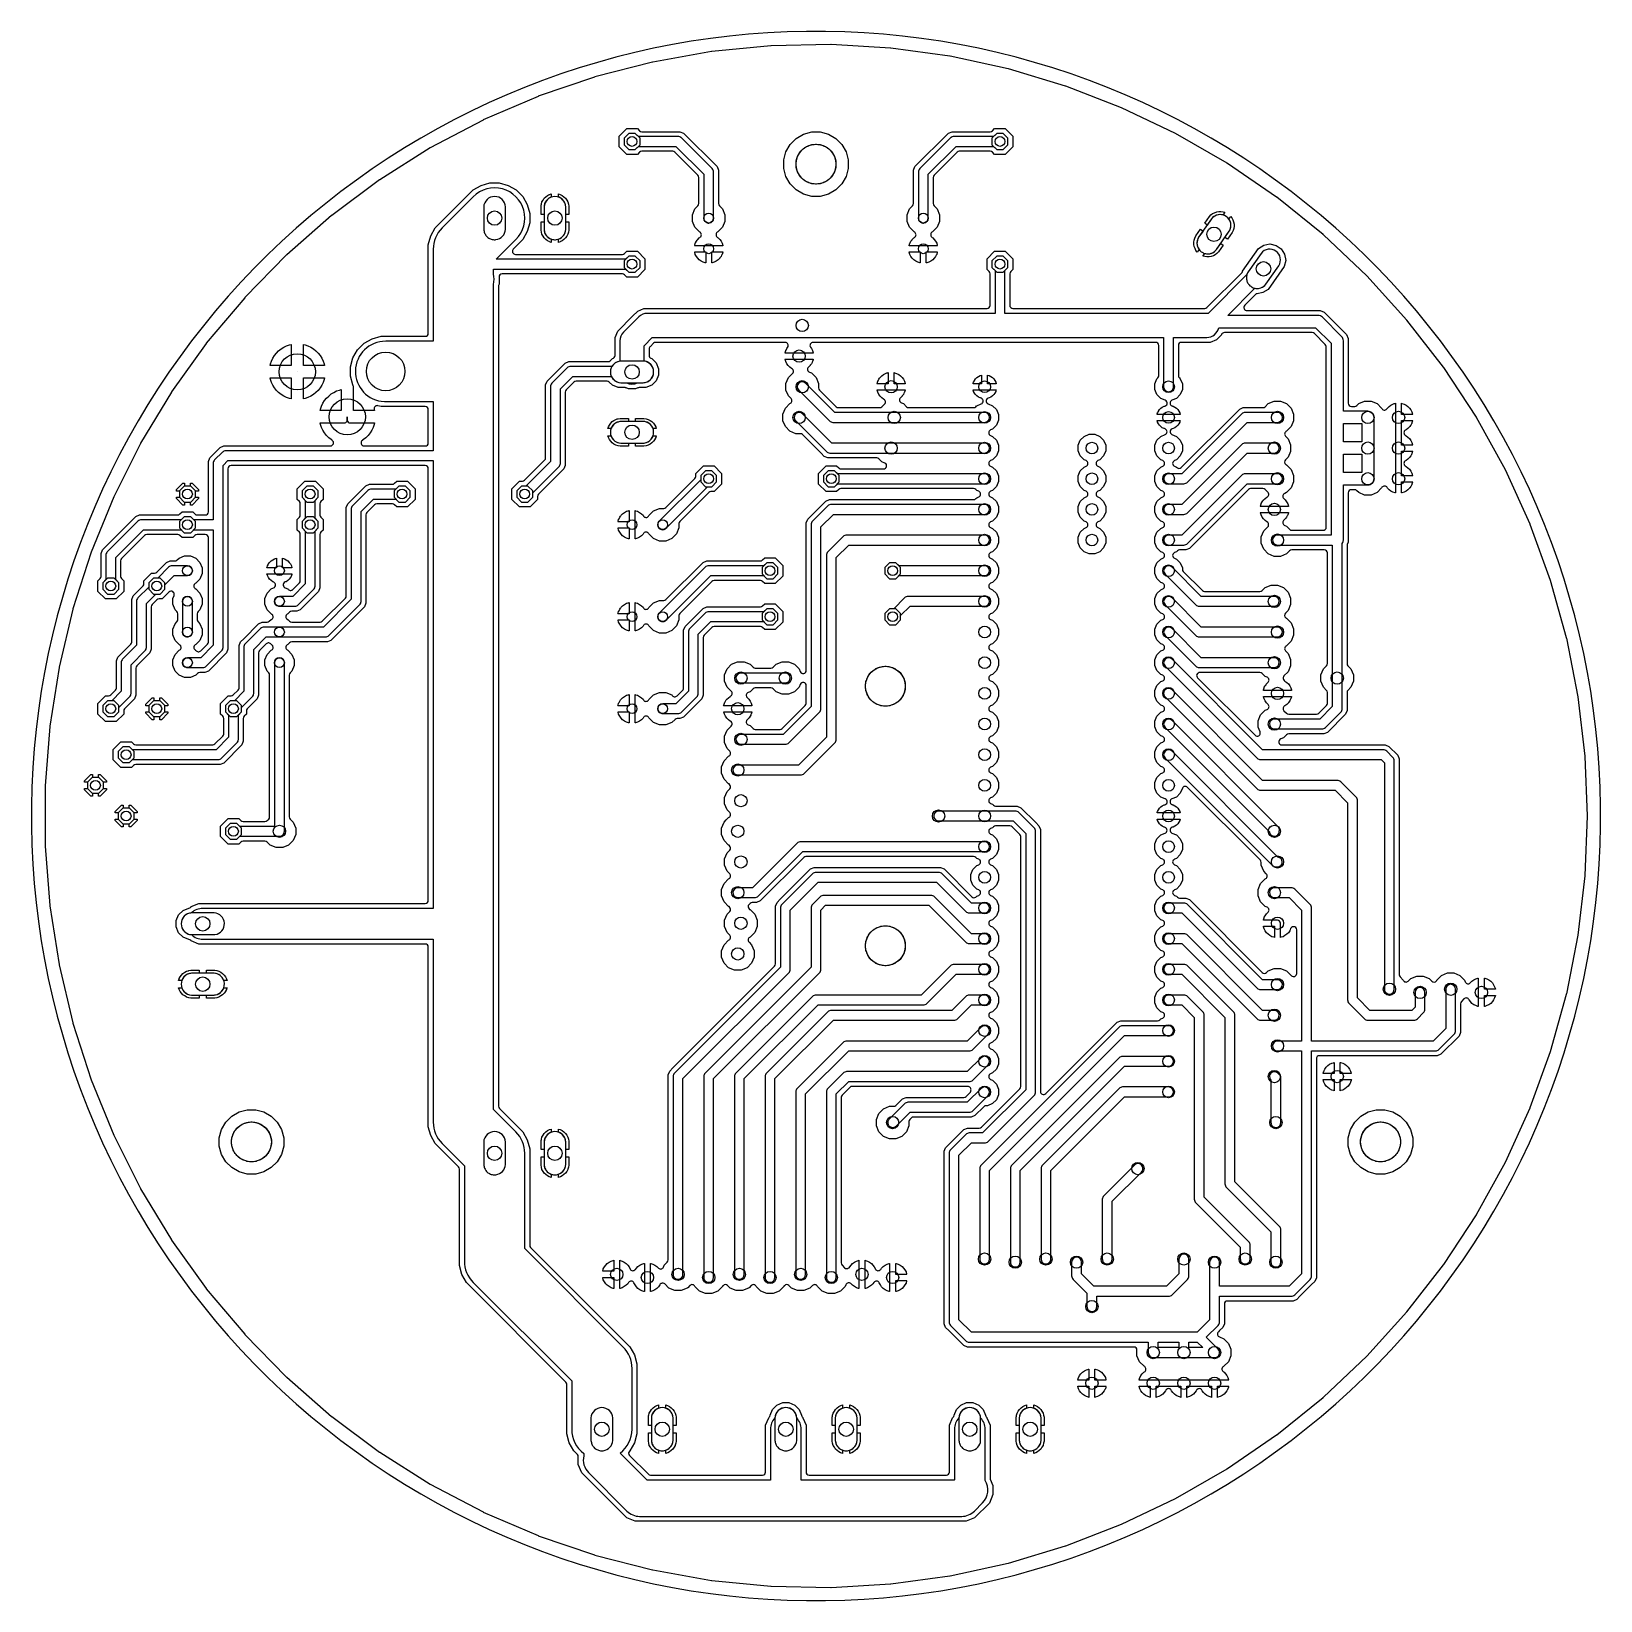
# Model space of a CAD drawing. Header units: millimetres. Extents: x -65 to 65, y -65 to 65.
import ezdxf

# ---------------------------------------------------------------- set-up
doc = ezdxf.new("R2010")
doc.units = ezdxf.units.MM

msp = doc.modelspace()

# ---------------------------------------------------------------- linework, layer by layer
at = {"layer": '16_copper'}
for points in [[(1.24, -63.9), (1.25, -63.9), (6.18, -63.61, 0.019396), (6.2, -63.61), (11.09, -62.94, 0.019393), (11.11, -62.94), (15.93, -61.89, 0.019395), (15.95, -61.89), (20.68, -60.47, 0.019395), (20.7, -60.46), (25.3, -58.68, 0.019396), (25.32, -58.68), (29.78, -56.55, 0.019394), (29.79, -56.54), (34.07, -54.07, 0.019396), (34.08, -54.06), (38.16, -51.27, 0.019396), (38.17, -51.26), (42.01, -48.16, 0.019393), (42.03, -48.14), (45.62, -44.76, 0.019393), (45.63, -44.74), (48.95, -41.09, 0.019396), (48.96, -41.07), (51.99, -37.17, 0.019394), (52, -37.15), (54.71, -33.03, 0.019396), (54.72, -33.01), (57.11, -28.69, 0.019393), (57.11, -28.67), (59.16, -24.18, 0.019398), (59.16, -24.16), (60.85, -19.52, 0.019394), (60.86, -19.5), (62.18, -14.75, 0.019393), (62.19, -14.73), (63.14, -9.88, 0.019396), (63.14, -9.87), (63.71, -4.96, 0.019394), (63.72, -4.94), (63.91, -0.01, 0.019397), (63.91, 0.01), (63.72, 4.94, 0.019394), (63.71, 4.96), (63.14, 9.87, 0.019396), (63.14, 9.88), (62.19, 14.73, 0.019393), (62.18, 14.75), (60.86, 19.5, 0.019394), (60.85, 19.52), (59.16, 24.16, 0.019398), (59.16, 24.18), (57.11, 28.67, 0.019393), (57.11, 28.69), (54.72, 33.01, 0.019396), (54.71, 33.03), (52, 37.15, 0.019396), (51.99, 37.17), (48.96, 41.07, 0.019396), (48.95, 41.09), (45.63, 44.74, 0.019393), (45.62, 44.76), (42.03, 48.14, 0.019393), (42.01, 48.16), (38.17, 51.26, 0.019396), (38.16, 51.27), (34.08, 54.06, 0.019396), (34.07, 54.07), (29.79, 56.54, 0.019394), (29.78, 56.55), (25.32, 58.68, 0.019396), (25.3, 58.68), (20.7, 60.46, 0.019395), (20.68, 60.47), (15.95, 61.89, 0.019395), (15.93, 61.89), (11.11, 62.94, 0.019393), (11.09, 62.94), (6.2, 63.61, 0.019396), (6.18, 63.61), (1.25, 63.9, 0.019395), (1.23, 63.9), (-3.71, 63.8, 0.019396), (-3.73, 63.8), (-8.64, 63.32, 0.019394), (-8.66, 63.32), (-13.52, 62.46, 0.019396), (-13.54, 62.46), (-18.32, 61.23, 0.019394), (-18.34, 61.22), (-23.01, 59.62, 0.019394), (-23.03, 59.61), (-27.56, 57.66, 0.019397), (-27.58, 57.65), (-31.95, 55.35, 0.019394), (-31.96, 55.34), (-36.14, 52.71, 0.019394), (-36.15, 52.7), (-40.11, 49.75, 0.019396), (-40.13, 49.74), (-43.85, 46.49, 0.019394), (-43.86, 46.48), (-47.32, 42.95, 0.019395), (-47.33, 42.94), (-50.51, 39.16, 0.019394), (-50.52, 39.14), (-53.39, 35.13, 0.019397), (-53.4, 35.11), (-55.95, 30.88, 0.019395), (-55.96, 30.87), (-58.18, 26.45, 0.019395), (-58.18, 26.44), (-60.05, 21.87, 0.019395), (-60.06, 21.85), (-61.56, 17.15, 0.019396), (-61.57, 17.13), (-62.71, 12.33, 0.019395), (-62.71, 12.31), (-63.47, 7.43, 0.019393), (-63.48, 7.41), (-63.86, 2.49, 0.019396), (-63.86, 2.47), (-63.86, -2.47, 0.019396), (-63.86, -2.49), (-63.48, -7.41, 0.019393), (-63.47, -7.43), (-62.71, -12.31, 0.019395), (-62.71, -12.33), (-61.57, -17.13, 0.019872), (-61.56, -17.15), (-60.06, -21.85, 0.019395), (-60.05, -21.87), (-58.18, -26.44, 0.019395), (-58.18, -26.45), (-55.96, -30.87, 0.019395), (-55.95, -30.88), (-53.4, -35.11, 0.019397), (-53.39, -35.13), (-50.52, -39.14, 0.019394), (-50.51, -39.16), (-47.33, -42.94, 0.019395), (-47.32, -42.95), (-43.86, -46.48, 0.019394), (-43.85, -46.49), (-40.13, -49.74, 0.019396), (-40.11, -49.75), (-36.15, -52.7, 0.019394), (-36.14, -52.71), (-31.96, -55.34, 0.019394), (-31.95, -55.35), (-27.58, -57.65, 0.019397), (-27.56, -57.66), (-23.03, -59.61, 0.019394), (-23.01, -59.62), (-18.34, -61.22, 0.019394), (-18.32, -61.23), (-13.54, -62.46, 0.019396), (-13.52, -62.46), (-8.66, -63.32, 0.019394), (-8.64, -63.32), (-3.73, -63.8, 0.019396), (-3.71, -63.8), (1.23, -63.9)], [(-8.89, 47.24), (-10.06, 47.24), (-10.05, 47.27), (-10, 47.45, 0.049465), (-9.97, 47.49), (-9.91, 47.62), (-9.84, 47.71, 0.06168), (-9.8, 47.77), (-9.67, 47.9, 0.533177), (-9.56, 48.32), (-9.56, 48.33, 0.100393), (-9.65, 48.39), (-10.03, 48.77), (-10.24, 49.26), (-10.24, 49.8), (-10.03, 50.29), (-9.78, 50.55, 0.198912), (-9.7, 50.73), (-9.7, 52.9, 0.198912), (-9.78, 53.08), (-11.69, 54.99, 0.198912), (-11.87, 55.07), (-14.44, 55.07, 0.198915), (-14.62, 54.99), (-14.8, 54.81), (-15.68, 54.81), (-16.31, 55.44), (-16.31, 56.32), (-15.68, 56.95), (-14.8, 56.95), (-14.62, 56.77, 0.198915), (-14.44, 56.69), (-11.27, 56.69), (-10.97, 56.57), (-8.2, 53.8), (-8.08, 53.5), (-8.08, 50.73, 0.198912), (-8, 50.55), (-7.75, 50.29), (-7.54, 49.8), (-7.54, 49.26), (-7.75, 48.77), (-8.13, 48.39, 0.558001), (-8.19, 47.96), (-8.19, 47.96, 0.084853), (-8.11, 47.9), (-7.98, 47.77), (-7.87, 47.62), (-7.78, 47.45), (-7.73, 47.27), (-7.72, 47.24), (-8.89, 47.24), (-8.89, 47.24)], [(-8.82, 49.13, 0.366487), (-8.48, 49.53), (-8.48, 53.34, 0.198912), (-8.6, 53.63), (-11.14, 56.17, 0.198912), (-11.43, 56.29), (-14.71, 56.29), (-14.97, 56.54), (-15.51, 56.54), (-15.9, 56.15), (-15.9, 55.61), (-15.51, 55.22), (-14.97, 55.22), (-14.71, 55.47), (-11.6, 55.47), (-9.3, 53.17), (-9.3, 49.53), (-9.29, 49.48), (-9.28, 49.43), (-9.27, 49.38), (-9.25, 49.34), (-9.22, 49.29), (-9.19, 49.25), (-9.15, 49.22), (-9.11, 49.19), (-9.07, 49.16), (-9.02, 49.15), (-8.97, 49.13), (-8.92, 49.12), (-8.87, 49.12)], [(8.89, 47.24), (7.72, 47.24), (7.73, 47.27), (7.78, 47.45, 0.049465), (7.81, 47.49), (7.87, 47.62), (7.94, 47.71, 0.06168), (7.98, 47.77), (8.11, 47.9, 0.533191), (8.22, 48.32), (8.22, 48.33, 0.100394), (8.13, 48.39), (7.75, 48.77), (7.54, 49.26), (7.54, 49.8), (7.75, 50.29), (8, 50.55, 0.198912), (8.08, 50.73), (8.08, 53.5), (8.2, 53.8), (10.97, 56.57), (11.27, 56.69), (14.44, 56.69, 0.198912), (14.62, 56.77), (14.8, 56.95), (15.68, 56.95), (16.31, 56.32), (16.31, 55.44), (15.68, 54.81), (14.8, 54.81), (14.62, 54.99, 0.198912), (14.44, 55.07), (11.87, 55.07, 0.198912), (11.69, 54.99), (9.78, 53.08, 0.198912), (9.7, 52.9), (9.7, 50.73, 0.198912), (9.78, 50.55), (10.03, 50.29), (10.24, 49.8), (10.24, 49.26), (10.03, 48.77), (9.65, 48.39, 0.557991), (9.59, 47.96), (9.59, 47.96, 0.08485), (9.67, 47.9), (9.8, 47.77), (9.91, 47.62), (10, 47.45), (10.05, 47.27), (10.06, 47.24), (8.89, 47.24), (8.89, 47.24)], [(8.96, 49.13, 0.366487), (9.3, 49.53), (9.3, 53.17), (11.6, 55.47), (14.71, 55.47), (14.97, 55.22), (15.51, 55.22), (15.9, 55.61), (15.9, 56.15), (15.51, 56.54), (14.97, 56.54), (14.71, 56.29), (11.43, 56.29, 0.198912), (11.14, 56.17), (8.6, 53.63, 0.198912), (8.48, 53.34), (8.48, 49.53), (8.49, 49.48), (8.5, 49.43), (8.51, 49.38), (8.53, 49.34), (8.56, 49.29), (8.59, 49.25), (8.63, 49.22), (8.67, 49.19), (8.71, 49.16), (8.76, 49.15), (8.81, 49.13), (8.86, 49.12), (8.91, 49.12)], [(-14.98, -58.42), (-15.68, -58.13), (-19.4, -54.42), (-19.69, -53.72), (-19.69, -53.07, 0.198912), (-19.76, -52.89), (-20.07, -52.58), (-20.45, -51.92), (-20.65, -51.18), (-20.65, -47.07, 0.198912), (-20.72, -46.89), (-28.96, -38.65), (-29.34, -37.99), (-29.54, -37.25), (-29.54, -29.25, 0.198912), (-29.61, -29.07), (-31.54, -27.14), (-31.92, -26.48), (-32.12, -25.74), (-32.12, -10.86, 0.414214), (-32.37, -10.61), (-51.13, -10.61), (-51.75, -10.35), (-51.79, -10.31, 0.163432), (-51.95, -10.23), (-52.43, -10.03), (-52.8, -9.67), (-53, -9.19), (-53, -8.67), (-52.8, -8.19), (-52.43, -7.83), (-51.95, -7.63, 0.13337), (-51.83, -7.58), (-51.79, -7.55, 0.05681), (-51.75, -7.51), (-51.13, -7.25), (-32.37, -7.25, 0.414214), (-32.12, -7), (-32.12, 28.78, 0.414214), (-32.37, 29.03), (-48.45, 29.03, 0.425437), (-48.72, 28.77), (-48.72, 13.81), (-48.84, 13.51), (-50.34, 12.01), (-50.64, 11.89), (-51.05, 11.89, 0.198915), (-51.23, 11.81), (-51.38, 11.67), (-51.83, 11.48), (-52.31, 11.48), (-52.76, 11.67), (-53.1, 12.01), (-53.29, 12.46), (-53.29, 12.94), (-53.1, 13.39), (-52.76, 13.73, 0.538587), (-52.67, 14.15), (-52.69, 14.16, 0.078056), (-52.76, 14.21), (-53.1, 14.55), (-53.29, 15), (-53.29, 15.48), (-53.1, 15.93), (-52.96, 16.08, 0.198912), (-52.88, 16.26), (-52.88, 16.76, 0.198912), (-52.96, 16.94), (-53.1, 17.09), (-53.29, 17.54), (-53.29, 18.02), (-53.18, 18.28, 0.820685), (-53.6, 18.55), (-54.08, 18.07), (-54.08, 18.07), (-54.08, 18.07), (-54.17, 17.98), (-54.42, 17.98, 0.198912), (-54.6, 17.91), (-54.99, 17.52, 0.198912), (-55.07, 17.34), (-55.07, 13.81), (-55.19, 13.51), (-56.26, 12.44, 0.198912), (-56.34, 12.26), (-56.34, 10), (-56.46, 9.7), (-57.28, 8.88, 0.198912), (-57.35, 8.7), (-57.35, 8.45), (-57.98, 7.82), (-58.86, 7.82), (-59.49, 8.45), (-59.49, 9.33), (-58.86, 9.96), (-58.61, 9.96, 0.198912), (-58.43, 10.03), (-58.04, 10.42, 0.198912), (-57.96, 10.6), (-57.96, 12.86), (-57.84, 13.16), (-56.77, 14.23, 0.198912), (-56.69, 14.41), (-56.69, 17.94), (-56.57, 18.24), (-55.75, 19.06, 0.198912), (-55.68, 19.24), (-55.68, 19.49), (-55.05, 20.12), (-54.8, 20.12, 0.198912), (-54.62, 20.19), (-53.8, 21.01), (-53.5, 21.13), (-53.09, 21.13, 0.198915), (-52.91, 21.21), (-52.76, 21.35), (-52.31, 21.54), (-51.83, 21.54), (-51.38, 21.35), (-51.04, 21.01), (-50.85, 20.56), (-50.85, 20.08), (-51.04, 19.63), (-51.38, 19.29, 0.538587), (-51.47, 18.87), (-51.45, 18.86, 0.078056), (-51.38, 18.81), (-51.04, 18.47), (-50.85, 18.02), (-50.85, 17.54), (-51.04, 17.09), (-51.18, 16.94, 0.198912), (-51.26, 16.76), (-51.26, 16.26, 0.198912), (-51.18, 16.08), (-51.04, 15.93), (-50.85, 15.48), (-50.85, 15), (-51.04, 14.55), (-51.38, 14.21, 0.538556), (-51.47, 13.79), (-51.45, 13.78, 0.036081), (-51.42, 13.75), (-51.38, 13.74, 0.504406), (-50.97, 13.68), (-50.42, 14.23, 0.198912), (-50.34, 14.41), (-50.34, 23.06, 0.414214), (-50.6, 23.32), (-51.27, 23.32, 0.198912), (-51.45, 23.24), (-51.63, 23.06), (-52.51, 23.06), (-52.69, 23.24, 0.198915), (-52.87, 23.32), (-55.44, 23.32, 0.198912), (-55.62, 23.24), (-57.53, 21.33, 0.198912), (-57.61, 21.15), (-57.61, 19.85, 0.198915), (-57.53, 19.67), (-57.35, 19.49), (-57.35, 18.61), (-57.98, 17.98), (-58.86, 17.98), (-59.49, 18.61), (-59.49, 19.49), (-59.31, 19.67, 0.198915), (-59.23, 19.85), (-59.23, 21.75), (-59.11, 22.05), (-56.34, 24.82), (-56.04, 24.94), (-52.87, 24.94, 0.198915), (-52.69, 25.02), (-52.51, 25.2), (-51.63, 25.2), (-51.45, 25.02, 0.198912), (-51.27, 24.94), (-50.6, 24.94, 0.414214), (-50.34, 25.2), (-50.34, 29.37), (-50.22, 29.67), (-49.36, 30.53), (-49.06, 30.66), (-40.22, 30.66, 0.739235), (-40.08, 31.12), (-40.08, 31.13), (-40.17, 31.18), (-40.37, 31.34), (-40.56, 31.53), (-40.72, 31.73), (-40.86, 31.95), (-40.97, 32.18), (-41.05, 32.43), (-41.08, 32.56), (-39.08, 32.56, 0.301821), (-38.85, 32.72), (-38.84, 32.74, -0.072336), (-38.83, 32.81), (-38.83, 33.07), (-38.83, 33.07), (-38.83, 32.81, 0.414214), (-38.58, 32.56), (-36.58, 32.56), (-36.61, 32.43), (-36.69, 32.18), (-36.8, 31.95), (-36.94, 31.73), (-37.1, 31.53), (-37.29, 31.34), (-37.49, 31.18), (-37.58, 31.13), (-37.58, 31.12, 0.739595), (-37.44, 30.66), (-32.37, 30.66, 0.414214), (-32.12, 30.91), (-32.12, 33.67, 0.414214), (-32.37, 33.92), (-36.03, 33.92), (-36.29, 33.99, 0.564954), (-36.6, 33.69), (-36.58, 33.58), (-38.32, 33.58), (-38.32, 35.57, 0.132134), (-38.36, 35.71), (-38.56, 36.45), (-38.56, 37.21), (-38.36, 37.95), (-37.98, 38.61), (-37.44, 39.16), (-36.77, 39.54), (-36.03, 39.74), (-32.37, 39.74, 0.414214), (-32.12, 39.99), (-32.12, 47.33), (-31.92, 48.07), (-31.54, 48.73), (-28.41, 51.86), (-27.75, 52.24), (-27.01, 52.44), (-26.25, 52.44), (-25.51, 52.24), (-24.85, 51.86), (-24.3, 51.31), (-23.92, 50.65), (-23.72, 49.91), (-23.72, 49.15), (-23.92, 48.41), (-24.3, 47.75), (-25.08, 46.97, 0.668179), (-24.9, 46.53), (-16.04, 46.53, 0.198915), (-15.86, 46.61), (-15.68, 46.79), (-14.8, 46.79), (-14.17, 46.16), (-14.17, 45.28), (-14.8, 44.65), (-15.68, 44.65), (-15.86, 44.83, 0.198915), (-16.04, 44.91), (-26.01, 44.91, 0.414214), (-26.26, 44.65), (-26.26, 44.07), (-26.29, 43.95, 0.065544), (-26.3, 43.88), (-26.3, -24.05, 0.198912), (-26.23, -24.23), (-24.87, -25.59), (-24.87, -25.59), (-24.3, -26.16), (-23.92, -26.82), (-23.72, -27.56), (-23.72, -35.56, 0.198912), (-23.65, -35.74), (-15.98, -43.41), (-15.98, -43.41), (-15.41, -43.98), (-15.03, -44.64), (-14.83, -45.38), (-14.83, -51.18), (-15.03, -51.92), (-15.41, -52.58, 0.468389), (-15.45, -52.98), (-13.89, -54.53, 0.198912), (-13.71, -54.61), (-4.43, -54.61, 0.414214), (-4.18, -54.35), (-4.18, -50.47), (-3.92, -49.85), (-3.88, -49.81, 0.163432), (-3.8, -49.65), (-3.6, -49.17), (-3.24, -48.8), (-2.76, -48.6), (-2.24, -48.6), (-1.76, -48.8), (-1.4, -49.17), (-1.2, -49.65, 0.13337), (-1.15, -49.77), (-1.12, -49.81, 0.05681), (-1.08, -49.85), (-0.82, -50.47), (-0.82, -54.35, 0.414214), (-0.57, -54.61), (10.81, -54.61, 0.414214), (11.06, -54.35), (11.06, -50.47), (11.32, -49.85), (11.36, -49.81, 0.163432), (11.44, -49.65), (11.64, -49.17), (12, -48.8), (12.48, -48.6), (13, -48.6), (13.48, -48.8), (13.84, -49.17), (14.04, -49.65, 0.13337), (14.09, -49.77), (14.12, -49.81, 0.05681), (14.16, -49.85), (14.42, -50.47), (14.42, -54.86, 0.098493), (14.44, -54.95), (14.65, -55.46), (14.65, -56.22), (14.36, -56.92), (13.14, -58.13), (12.44, -58.42)], [(-26.71, 44.03, 0.087689), (-26.71, 44.9), (-26.71, 45.31), (-15.77, 45.31), (-15.51, 45.06), (-14.97, 45.06), (-14.58, 45.45), (-14.58, 45.99), (-14.97, 46.38), (-15.51, 46.38), (-15.77, 46.13), (-26.5, 46.13), (-24.86, 47.76, 1), (-28.4, 51.3), (-30.98, 48.72, 0.198912), (-31.71, 46.95), (-31.71, 39.33), (-35.65, 39.33, 0.979457), (-35.76, 34.33), (-35.65, 34.33), (-31.71, 34.33), (-31.71, 30.25), (-48.9, 30.25, 0.198912), (-49.18, 30.13), (-49.82, 29.5, 0.198912), (-49.94, 29.21), (-49.94, 24.54), (-51.54, 24.54), (-51.8, 24.79), (-52.34, 24.79), (-52.6, 24.54), (-55.88, 24.54, 0.198912), (-56.17, 24.42), (-58.71, 21.88, 0.198912), (-58.83, 21.59), (-58.83, 19.58), (-59.08, 19.32), (-59.08, 18.78), (-58.69, 18.39), (-58.15, 18.39), (-57.76, 18.78), (-57.76, 19.32), (-58.01, 19.58), (-58.01, 21.42), (-55.71, 23.72), (-52.6, 23.72), (-52.34, 23.47), (-51.8, 23.47), (-51.54, 23.72), (-49.94, 23.72), (-49.94, 14.14), (-50.97, 13.11), (-52.07, 13.11, 0.920803), (-52.14, 12.3), (-52.07, 12.29), (-50.8, 12.29, 0.198912), (-50.51, 12.41), (-49.24, 13.68, 0.198912), (-49.12, 13.97), (-49.12, 29.04), (-48.73, 29.44), (-31.71, 29.44), (-31.71, -7.66), (-50.8, -7.66, 0.20447), (-51.73, -8.03), (-51.81, -8.04, 0.876976), (-51.81, -9.82), (-51.73, -9.83, 0.20447), (-50.8, -10.2), (-31.71, -10.2), (-31.71, -25.36, 0.198912), (-30.98, -27.13), (-29.13, -28.98), (-29.13, -36.87, 0.198912), (-28.4, -38.64), (-20.24, -46.8), (-20.24, -50.8, 0.236006), (-19.24, -52.8), (-19.24, -53, 0.25967), (-18.84, -54.4), (-15.67, -57.58, 0.198912), (-14.61, -58.02), (12.07, -58.02, 0.198912), (13.13, -57.58), (13.8, -56.9, 0.349828), (14.01, -55.04), (14.01, -50.8, 0.20447), (13.64, -49.87), (13.63, -49.79, 0.876976), (11.85, -49.79), (11.84, -49.87, 0.20447), (11.47, -50.8), (11.47, -54.99), (11.44, -55.02), (-1.23, -55.02), (-1.23, -50.8, 0.20447), (-1.6, -49.87), (-1.61, -49.79, 0.876976), (-3.39, -49.79), (-3.4, -49.87, 0.20447), (-3.77, -50.8), (-3.77, -55.02), (-13.98, -55.02), (-16.22, -52.78, 0.232968), (-15.24, -50.8), (-15.24, -45.76, 0.198912), (-15.97, -43.99), (-24.13, -35.83), (-24.13, -27.94, 0.198912), (-24.86, -26.17), (-26.71, -24.32), (-26.71, 44.01)], [(-22.78, 49.83), (-22.78, 50.52), (-22.76, 50.62, 0.072044), (-22.75, 50.69), (-22.7, 50.87), (-22.61, 51.03), (-22.51, 51.17), (-22.38, 51.3), (-22.23, 51.41), (-22.16, 51.45, 0.086073), (-22.07, 51.49), (-21.93, 51.54), (-21.93, 51.27, 0.305872), (-22.53, 50.46), (-22.53, 49.83)], [(-20.73, 49.83), (-20.73, 50.46, 0.305871), (-21.33, 51.27), (-21.33, 51.54), (-21.19, 51.49), (-21.03, 51.41), (-20.88, 51.3), (-20.75, 51.17), (-20.65, 51.03), (-20.56, 50.87), (-20.51, 50.69), (-20.48, 50.52), (-20.48, 49.83)], [(32.2, 49.1), (32.59, 49.66), (32.72, 49.79), (32.86, 49.9), (33.02, 49.98), (33.2, 50.04), (33.37, 50.08), (33.55, 50.08), (33.73, 50.05), (33.88, 50.01), (33.72, 49.79, 0.305871), (32.77, 49.47), (32.41, 48.95)], [(33.88, 47.93), (34.24, 48.45, 0.305872), (34.21, 49.45), (34.37, 49.67), (34.46, 49.55), (34.54, 49.39), (34.6, 49.22), (34.63, 49.04), (34.63, 48.86), (34.61, 48.68), (34.56, 48.51), (34.48, 48.34), (34.08, 47.78)], [(-22.07, 47.57, 0.026894), (-22.1, 47.58), (-22.23, 47.65), (-22.38, 47.76), (-22.51, 47.89), (-22.61, 48.03), (-22.7, 48.19), (-22.75, 48.37), (-22.78, 48.54), (-22.78, 49.23), (-22.53, 49.23), (-22.53, 48.6, 0.305872), (-21.93, 47.79), (-21.93, 47.52)], [(-21.33, 47.79, 0.305871), (-20.73, 48.6), (-20.73, 49.23), (-20.48, 49.23), (-20.48, 49.13), (-20.48, 49.13), (-20.48, 49.13), (-20.48, 48.54), (-20.51, 48.37), (-20.56, 48.19), (-20.65, 48.03), (-20.75, 47.89), (-20.88, 47.76), (-21.03, 47.65), (-21.16, 47.58, 0.027738), (-21.19, 47.57), (-21.33, 47.52)], [(31.48, 46.84), (31.4, 47), (31.34, 47.17), (31.31, 47.35), (31.31, 47.53), (31.33, 47.71), (31.38, 47.88), (31.46, 48.05), (31.86, 48.61), (32.07, 48.46), (31.7, 47.94, 0.305872), (31.73, 46.94), (31.57, 46.72)], [(33.02, -46.74), (30.48, -46.74, 0.000065), (30.48, -46.74), (27.94, -46.74, 0.000065), (27.94, -46.74), (26.77, -46.74), (26.78, -46.71), (26.83, -46.53, 0.049443), (26.86, -46.49), (26.92, -46.36), (27.03, -46.21), (27.16, -46.08, 0.533191), (27.27, -45.66), (27.27, -45.65, 0.100394), (27.18, -45.59), (26.8, -45.21), (26.59, -44.72), (26.59, -44.25, 0.414214), (26.34, -43.99), (12.54, -43.99), (12.24, -43.87), (11.98, -43.6), (11.01, -42.63), (11.01, -42.63), (10.74, -42.37), (10.62, -42.07), (10.62, -27.78), (10.74, -27.48), (11.01, -27.22), (11.01, -27.22), (11.98, -26.25), (12.24, -25.98), (12.54, -25.86), (13.53, -25.86, 0.198912), (13.71, -25.78), (16.89, -22.6, 0.198912), (16.97, -22.42), (16.97, -1.71, 0.198912), (16.89, -1.53), (16.25, -0.89, 0.198912), (16.07, -0.81), (14.88, -0.81, 0.198912), (14.7, -0.89), (14.62, -0.97), (14.46, -1.04, 0.668179), (14.46, -1.5), (14.62, -1.57), (14.94, -1.89), (15.11, -2.31), (15.11, -2.77), (14.94, -3.19), (14.62, -3.51), (14.46, -3.58, 0.668179), (14.46, -4.04), (14.62, -4.11), (14.94, -4.43), (15.11, -4.85), (15.11, -5.31), (14.94, -5.73), (14.62, -6.05), (14.46, -6.12, 0.668179), (14.46, -6.58), (14.62, -6.65), (14.94, -6.97), (15.11, -7.39), (15.11, -7.85), (14.94, -8.27), (14.62, -8.59), (14.46, -8.66, 0.668179), (14.46, -9.12), (14.62, -9.19), (14.94, -9.51), (15.11, -9.93), (15.11, -10.39), (14.94, -10.81), (14.62, -11.13), (14.46, -11.2, 0.668179), (14.46, -11.66), (14.62, -11.73), (14.94, -12.05), (15.11, -12.47), (15.11, -12.93), (14.94, -13.35), (14.62, -13.67), (14.46, -13.74, 0.668179), (14.46, -14.2), (14.62, -14.27), (14.94, -14.59), (15.11, -15.01), (15.11, -15.47), (14.94, -15.89), (14.62, -16.21), (14.46, -16.28, 0.668179), (14.46, -16.74), (14.62, -16.81), (14.94, -17.13), (15.11, -17.55), (15.11, -18.01), (14.94, -18.43), (14.62, -18.75), (14.46, -18.82, 0.668179), (14.46, -19.28), (14.62, -19.35), (14.94, -19.67), (15.11, -20.09), (15.11, -20.55), (14.94, -20.97), (14.62, -21.29), (14.46, -21.36, 0.668179), (14.46, -21.82), (14.62, -21.89), (14.94, -22.21), (15.11, -22.63), (15.11, -23.09), (14.94, -23.51), (14.62, -23.83), (14.2, -24), (14.08, -24, 0.198912), (13.9, -24.08), (13.16, -24.82), (12.86, -24.94), (8.06, -24.94, 0.198912), (7.88, -25.02), (7.77, -25.13, 0.198912), (7.7, -25.31), (7.7, -25.67), (7.49, -26.16), (7.11, -26.54), (6.62, -26.75), (6.08, -26.75), (5.59, -26.54), (5.21, -26.16), (5, -25.67), (5, -25.13), (5.21, -24.64), (5.59, -24.26), (6.08, -24.05), (6.44, -24.05, 0.198912), (6.62, -23.98), (7.16, -23.44), (7.46, -23.32), (12.26, -23.32, 0.198912), (12.44, -23.24), (12.75, -22.93, 0.158205), (12.82, -22.79), (12.83, -22.75, 0.519785), (12.57, -22.4), (2.98, -22.4, 0.198912), (2.8, -22.48), (2.16, -23.12, 0.198912), (2.08, -23.3), (2.08, -37.03, 0.198912), (2.16, -37.21), (2.37, -37.43, 0.303293), (2.65, -37.48), (2.67, -37.47, 0.167509), (2.79, -37.35), (2.9, -37.2), (3.03, -37.06), (3.18, -36.95), (3.35, -36.87), (3.53, -36.81), (3.56, -36.8), (3.56, -37.97, 0.000065), (3.56, -37.97), (3.56, -39.14), (3.53, -39.14), (3.35, -39.08), (3.18, -38.99), (3.03, -38.88), (2.89, -38.74, 0.534512), (2.48, -38.83), (2.41, -38.99), (2.03, -39.37), (1.54, -39.57), (1, -39.57), (0.51, -39.37), (0.13, -38.99, 0.548946), (-0.29, -38.9), (-0.51, -39.11), (-1, -39.32), (-1.54, -39.32), (-2.03, -39.11), (-2.25, -38.9, 0.436475), (-2.62, -38.91), (-2.63, -38.92, 0.074567), (-2.67, -38.99), (-3.05, -39.37), (-3.54, -39.57), (-4.08, -39.57), (-4.57, -39.37), (-4.95, -38.99, 0.548954), (-5.37, -38.9), (-5.55, -39.08, 0.046165), (-5.59, -39.11), (-6.08, -39.32), (-6.62, -39.32), (-7.11, -39.11), (-7.33, -38.9, 0.436482), (-7.7, -38.91), (-7.71, -38.92, 0.074548), (-7.75, -38.99), (-8.13, -39.37), (-8.62, -39.57), (-9.16, -39.57), (-9.65, -39.37), (-10.03, -38.99, 0.548954), (-10.45, -38.9), (-10.63, -39.08, 0.046165), (-10.67, -39.11), (-11.16, -39.32), (-11.7, -39.32), (-12.19, -39.11), (-12.53, -38.77, 0.30398), (-12.81, -38.72), (-12.83, -38.73, 0.169568), (-12.95, -38.85), (-13.06, -39), (-13.19, -39.14), (-13.34, -39.25), (-13.51, -39.33), (-13.69, -39.39), (-13.72, -39.4), (-13.72, -38.23, 0.000065), (-13.72, -38.23), (-13.72, -37.06), (-13.69, -37.06), (-13.51, -37.12), (-13.34, -37.21), (-13.19, -37.32), (-13.05, -37.46, 0.53452), (-12.64, -37.37), (-12.57, -37.21), (-12.32, -36.96, 0.198912), (-12.24, -36.78), (-12.24, -21.43), (-12.12, -21.13), (-11.85, -20.87), (-11.85, -20.87), (-3.43, -12.44, 0.198912), (-3.35, -12.26), (-3.35, -7.46), (-3.23, -7.16), (-2.96, -6.9), (-2.96, -6.9), (-0.72, -4.66), (-0.72, -4.66), (-0.46, -4.39), (-0.16, -4.27), (10.32, -4.27), (10.62, -4.39), (12.92, -6.69, 0.368471), (13.25, -6.72), (13.28, -6.69, 0.052762), (13.32, -6.65), (13.48, -6.58, 0.668179), (13.48, -6.12), (13.32, -6.05), (13, -5.73), (12.83, -5.31), (12.83, -4.85), (13, -4.43), (13.32, -4.11), (13.48, -4.04, 0.668179), (13.48, -3.58), (13.32, -3.51), (13.24, -3.43, 0.198912), (13.06, -3.35), (-0.83, -3.35, 0.198912), (-1.01, -3.43), (-4.62, -7.04), (-4.92, -7.16), (-5.28, -7.16, 0.198908), (-5.46, -7.24), (-5.55, -7.33, 0.436485), (-5.54, -7.7), (-5.53, -7.71, 0.074563), (-5.46, -7.75), (-5.08, -8.13), (-4.88, -8.62), (-4.88, -9.16), (-5.08, -9.65), (-5.46, -10.03, 0.548954), (-5.55, -10.45), (-5.34, -10.67), (-5.13, -11.16), (-5.13, -11.7), (-5.34, -12.19), (-5.71, -12.57), (-6.21, -12.78), (-6.74, -12.78), (-7.24, -12.57), (-7.62, -12.19), (-7.82, -11.7), (-7.82, -11.16), (-7.62, -10.67), (-7.24, -10.29, 0.548954), (-7.15, -9.87), (-7.36, -9.65), (-7.57, -9.16), (-7.57, -8.62), (-7.36, -8.13), (-7.15, -7.91, 0.436482), (-7.16, -7.54), (-7.17, -7.53, 0.074548), (-7.24, -7.49), (-7.62, -7.11), (-7.82, -6.62), (-7.82, -6.08), (-7.62, -5.59), (-7.24, -5.21, 0.548954), (-7.15, -4.79), (-7.36, -4.57), (-7.57, -4.08), (-7.57, -3.54), (-7.36, -3.05), (-7.15, -2.83, 0.436482), (-7.16, -2.46), (-7.17, -2.45, 0.074548), (-7.24, -2.41), (-7.62, -2.03), (-7.82, -1.54), (-7.82, -1), (-7.62, -0.51), (-7.43, -0.32), (-7.43, -0.32), (-7.43, -0.32), (-7.24, -0.13, 0.548958), (-7.15, 0.29), (-7.36, 0.51), (-7.57, 1), (-7.57, 1.54), (-7.36, 2.03), (-7.15, 2.25, 0.436482), (-7.16, 2.62), (-7.17, 2.63, 0.074548), (-7.24, 2.67), (-7.62, 3.05), (-7.82, 3.54), (-7.82, 4.08), (-7.62, 4.57), (-7.24, 4.95, 0.548954), (-7.15, 5.37), (-7.36, 5.59), (-7.57, 6.08), (-7.57, 6.62), (-7.36, 7.11), (-7.02, 7.45, 0.302352), (-6.97, 7.73), (-6.98, 7.75, 0.167509), (-7.1, 7.87), (-7.25, 7.98), (-7.39, 8.11), (-7.5, 8.26), (-7.58, 8.43), (-7.64, 8.61), (-7.65, 8.64), (-6.48, 8.64, 0.000065), (-6.48, 8.64), (-5.31, 8.64), (-5.31, 8.61), (-5.37, 8.43, 0.078775), (-5.41, 8.36), (-5.46, 8.26), (-5.55, 8.14, 0.027941), (-5.57, 8.11), (-5.71, 7.97, 0.534513), (-5.62, 7.56), (-5.46, 7.49), (-5.21, 7.24, 0.198915), (-5.03, 7.16), (-2.98, 7.16, 0.198912), (-2.8, 7.24), (-0.89, 9.15, 0.198912), (-0.81, 9.33), (-0.81, 10.81, 0.820681), (-1.3, 10.9), (-1.4, 10.67), (-1.78, 10.29), (-2.27, 10.08), (-2.81, 10.08), (-3.3, 10.29), (-3.56, 10.54, 0.198912), (-3.74, 10.62), (-5.03, 10.62, 0.198912), (-5.21, 10.54), (-5.46, 10.29), (-5.62, 10.22, 0.534512), (-5.71, 9.81), (-5.57, 9.67), (-5.46, 9.52), (-5.37, 9.35), (-5.31, 9.17), (-5.31, 9.14), (-6.48, 9.14, 0.000065), (-6.48, 9.14), (-7.65, 9.14), (-7.64, 9.17), (-7.58, 9.35, 0.049465), (-7.56, 9.39), (-7.5, 9.52), (-7.43, 9.61, 0.06168), (-7.39, 9.67), (-7.25, 9.8), (-7.1, 9.91, 0.532401), (-7.02, 10.33), (-7.36, 10.67), (-7.57, 11.16), (-7.57, 11.7), (-7.36, 12.19), (-6.99, 12.57), (-6.49, 12.78), (-5.96, 12.78), (-5.46, 12.57), (-5.21, 12.32, 0.198912), (-5.03, 12.24), (-3.74, 12.24, 0.198912), (-3.56, 12.32), (-3.3, 12.57), (-2.81, 12.78), (-2.27, 12.78), (-1.78, 12.57), (-1.4, 12.19), (-1.3, 11.96, 0.820681), (-0.81, 12.05), (-0.81, 24.29), (-0.69, 24.59), (0.81, 26.09), (1.11, 26.21), (13.06, 26.21, 0.198912), (13.24, 26.29), (13.32, 26.37), (13.48, 26.44, 0.668179), (13.48, 26.9), (13.32, 26.97), (13.24, 27.05, 0.198912), (13.06, 27.13), (2.07, 27.13, 0.198915), (1.89, 27.05), (1.71, 26.87), (0.83, 26.87), (0.2, 27.5), (0.2, 28.38), (0.83, 29.01), (1.71, 29.01), (1.89, 28.83, 0.198915), (2.07, 28.75), (5.6, 28.75, 0.820681), (5.7, 29.24), (5.46, 29.34), (5.21, 29.59, 0.198912), (5.03, 29.67), (0.98, 29.67), (0.68, 29.79), (0.42, 30.06), (-1.13, 31.6, 0.198912), (-1.31, 31.67), (-1.66, 31.67), (-2.16, 31.88), (-2.54, 32.26), (-2.74, 32.75), (-2.74, 33.29), (-2.54, 33.78), (-2.16, 34.16, 0.548954), (-2.07, 34.58), (-2.28, 34.8), (-2.49, 35.29), (-2.49, 35.83), (-2.28, 36.32), (-1.94, 36.66, 0.302679), (-1.89, 36.94), (-1.9, 36.96, 0.167526), (-2.02, 37.08), (-2.17, 37.19), (-2.31, 37.32), (-2.42, 37.47), (-2.5, 37.64), (-2.56, 37.82), (-2.57, 37.85), (-1.4, 37.85, 0.000065), (-1.4, 37.85), (-0.23, 37.85, 0.062889), (-0.24, 37.78), (-0.29, 37.64, 0.078779), (-0.33, 37.57), (-0.38, 37.47), (-0.47, 37.35, 0.027941), (-0.49, 37.32), (-0.63, 37.18, 0.534513), (-0.54, 36.77), (-0.38, 36.7), (0, 36.32), (0.2, 35.83), (0.2, 35.47, 0.198912), (0.28, 35.29), (1.66, 33.91, 0.198912), (1.84, 33.83), (5.28, 33.83, 0.198912), (5.46, 33.91), (5.68, 34.12, 0.303293), (5.73, 34.4), (5.72, 34.42, 0.167509), (5.6, 34.54), (5.45, 34.65), (5.31, 34.78), (5.2, 34.93), (5.12, 35.1), (5.06, 35.28), (5.05, 35.31), (6.22, 35.31, 0.000065), (6.22, 35.31), (7.39, 35.31), (7.39, 35.28), (7.33, 35.1, 0.078775), (7.29, 35.03), (7.24, 34.93), (7.15, 34.81, 0.027952), (7.13, 34.78), (6.99, 34.64, 0.534512), (7.08, 34.23), (7.24, 34.16), (7.49, 33.91, 0.198912), (7.67, 33.83), (13.06, 33.83, 0.198915), (13.24, 33.91), (13.3, 33.97, 0.026879), (13.32, 33.99), (13.69, 34.14, 0.66723), (13.69, 34.61), (13.68, 34.61, 0.085522), (13.59, 34.64), (13.45, 34.71), (13.32, 34.8), (13.21, 34.91), (13.12, 35.04), (13.05, 35.18), (13.01, 35.31), (13.97, 35.31, 0.000065), (13.97, 35.31), (14.93, 35.31), (14.91, 35.24, 0.062542), (14.89, 35.18), (14.82, 35.04), (14.73, 34.91), (14.62, 34.8), (14.49, 34.71), (14.35, 34.64, 0.821357), (14.25, 34.14), (14.62, 33.99), (14.94, 33.67), (15.11, 33.25), (15.11, 32.79), (14.94, 32.37), (14.62, 32.05), (14.46, 31.98, 0.668179), (14.46, 31.52), (14.62, 31.45), (14.94, 31.13), (15.11, 30.71), (15.11, 30.25), (14.94, 29.83), (14.62, 29.51), (14.46, 29.44, 0.668179), (14.46, 28.98), (14.62, 28.91), (14.94, 28.59), (15.11, 28.17), (15.11, 27.71), (14.94, 27.29), (14.62, 26.97), (14.46, 26.9, 0.668179), (14.46, 26.44), (14.62, 26.37), (14.94, 26.05), (15.11, 25.63), (15.11, 25.17), (14.94, 24.75), (14.62, 24.43), (14.46, 24.36, 0.668179), (14.46, 23.9), (14.62, 23.83), (14.94, 23.51), (15.11, 23.09), (15.11, 22.63), (14.94, 22.21), (14.62, 21.89), (14.46, 21.82, 0.668179), (14.46, 21.36), (14.62, 21.29), (14.94, 20.97), (15.11, 20.55), (15.11, 20.09), (14.94, 19.67), (14.62, 19.35), (14.46, 19.28, 0.668179), (14.46, 18.82), (14.62, 18.75), (14.94, 18.43), (15.11, 18.01), (15.11, 17.55), (14.94, 17.13), (14.62, 16.81), (14.46, 16.74, 0.668179), (14.46, 16.28), (14.62, 16.21), (14.94, 15.89), (15.11, 15.47), (15.11, 15.01), (14.94, 14.59), (14.62, 14.27), (14.46, 14.2, 0.668179), (14.46, 13.74), (14.62, 13.67), (14.94, 13.35), (15.11, 12.93), (15.11, 12.47), (14.94, 12.05), (14.62, 11.73), (14.46, 11.66, 0.668179), (14.46, 11.2), (14.62, 11.13), (14.94, 10.81), (15.11, 10.39), (15.11, 9.93), (14.94, 9.51), (14.62, 9.19), (14.46, 9.12, 0.668179), (14.46, 8.66), (14.62, 8.59), (14.94, 8.27), (15.11, 7.85), (15.11, 7.39), (14.94, 6.97), (14.62, 6.65), (14.46, 6.58, 0.668179), (14.46, 6.12), (14.62, 6.05), (14.94, 5.73), (15.11, 5.31), (15.11, 4.85), (14.94, 4.43), (14.62, 4.11), (14.46, 4.04, 0.668179), (14.46, 3.58), (14.62, 3.51), (14.94, 3.19), (15.11, 2.77), (15.11, 2.31), (14.94, 1.89), (14.62, 1.57), (14.46, 1.5, 0.668179), (14.46, 1.04), (14.62, 0.97), (14.7, 0.89, 0.198912), (14.88, 0.81), (16.67, 0.81), (16.97, 0.69), (18.2, -0.55), (18.47, -0.81), (18.59, -1.11), (18.59, -22.82, 0.668179), (19.03, -23), (24.94, -17.09), (25.24, -16.97), (28.3, -16.97, 0.198915), (28.48, -16.89), (28.54, -16.83, 0.026881), (28.56, -16.81), (28.72, -16.74, 0.668179), (28.72, -16.28), (28.56, -16.21), (28.24, -15.89), (28.07, -15.47), (28.07, -15.01), (28.24, -14.59), (28.56, -14.27), (28.72, -14.2, 0.668179), (28.72, -13.74), (28.56, -13.67), (28.24, -13.35), (28.07, -12.93), (28.07, -12.47), (28.24, -12.05), (28.56, -11.73), (28.72, -11.66, 0.668179), (28.72, -11.2), (28.56, -11.13), (28.24, -10.81), (28.07, -10.39), (28.07, -9.93), (28.24, -9.51), (28.56, -9.19), (28.72, -9.12, 0.668179), (28.72, -8.66), (28.56, -8.59), (28.24, -8.27), (28.07, -7.85), (28.07, -7.39), (28.24, -6.97), (28.56, -6.65), (28.72, -6.58, 0.668179), (28.72, -6.12), (28.56, -6.05), (28.24, -5.73), (28.07, -5.31), (28.07, -4.85), (28.24, -4.43), (28.56, -4.11), (28.72, -4.04, 0.668179), (28.72, -3.58), (28.56, -3.51), (28.24, -3.19), (28.07, -2.77), (28.07, -2.31), (28.24, -1.89), (28.56, -1.57), (28.93, -1.42, 0.66723), (28.93, -0.95), (28.92, -0.95, 0.085541), (28.83, -0.92), (28.69, -0.85), (28.56, -0.76), (28.45, -0.65), (28.36, -0.52), (28.29, -0.38), (28.25, -0.25), (29.21, -0.25, 0.000065), (29.21, -0.25), (30.17, -0.25), (30.13, -0.38), (30.06, -0.52), (29.97, -0.65), (29.86, -0.76), (29.73, -0.85), (29.59, -0.92, 0.821362), (29.49, -1.42), (29.86, -1.57), (30.18, -1.89), (30.35, -2.31), (30.35, -2.77), (30.18, -3.19), (29.86, -3.51), (29.7, -3.58, 0.668179), (29.7, -4.04), (29.86, -4.11), (30.18, -4.43), (30.35, -4.85), (30.35, -5.31), (30.18, -5.73), (29.86, -6.05), (29.7, -6.12, 0.668179), (29.7, -6.58), (29.86, -6.65), (29.94, -6.73, 0.198912), (30.12, -6.81), (30.64, -6.81), (30.94, -6.93), (36.97, -12.96, 0.414216), (37.33, -12.96), (37.46, -12.83), (37.96, -12.62), (38.49, -12.62), (38.99, -12.83), (39.39, -13.23, 0.668182), (39.83, -13.05), (39.83, -9.43, 0.93629), (39.29, -9.42), (39.25, -9.52), (39.14, -9.67), (39, -9.8), (38.85, -9.91), (38.69, -10), (38.51, -10.05), (38.48, -10.06), (38.48, -8.89, 0.414271), (38.23, -8.64), (37.06, -8.64), (37.06, -8.61), (37.12, -8.43, 0.049443), (37.14, -8.39), (37.21, -8.26), (37.32, -8.11), (37.46, -7.97, 0.534512), (37.37, -7.56), (37.21, -7.49), (36.83, -7.11), (36.63, -6.62), (36.63, -6.08), (36.83, -5.59), (37.21, -5.21, 0.548937), (37.3, -4.79), (37.09, -4.57), (36.88, -4.08), (36.88, -3.85, 0.198912), (36.81, -3.67), (30.76, 2.38, 0.534509), (30.35, 2.3), (30.18, 1.89), (29.86, 1.57), (29.49, 1.42, 0.66723), (29.49, 0.95), (29.5, 0.95, 0.085522), (29.59, 0.92), (29.73, 0.85), (29.86, 0.76), (29.97, 0.65), (30.06, 0.52), (30.13, 0.38), (30.17, 0.25), (29.21, 0.25, 0.000065), (29.21, 0.25), (28.25, 0.25, 0.032625), (28.26, 0.29), (28.29, 0.38), (28.36, 0.5, 0.015981), (28.36, 0.52), (28.45, 0.65), (28.56, 0.76), (28.69, 0.85), (28.83, 0.92, 0.821357), (28.93, 1.42), (28.56, 1.57), (28.24, 1.89), (28.07, 2.31), (28.07, 2.77), (28.24, 3.19), (28.56, 3.51), (28.72, 3.58, 0.668179), (28.72, 4.04), (28.56, 4.11), (28.24, 4.43), (28.07, 4.85), (28.07, 5.31), (28.24, 5.73), (28.56, 6.05), (28.72, 6.12, 0.668179), (28.72, 6.58), (28.56, 6.65), (28.24, 6.97), (28.07, 7.39), (28.07, 7.85), (28.24, 8.27), (28.56, 8.59), (28.72, 8.66, 0.668179), (28.72, 9.12), (28.56, 9.19), (28.24, 9.51), (28.07, 9.93), (28.07, 10.39), (28.24, 10.81), (28.56, 11.13), (28.72, 11.2, 0.668179), (28.72, 11.66), (28.56, 11.73), (28.24, 12.05), (28.07, 12.47), (28.07, 12.93), (28.24, 13.35), (28.56, 13.67), (28.72, 13.74, 0.668179), (28.72, 14.2), (28.56, 14.27), (28.24, 14.59), (28.07, 15.01), (28.07, 15.47), (28.24, 15.89), (28.56, 16.21), (28.72, 16.28, 0.668179), (28.72, 16.74), (28.56, 16.81), (28.24, 17.13), (28.07, 17.55), (28.07, 18.01), (28.24, 18.43), (28.56, 18.75), (28.72, 18.82, 0.668179), (28.72, 19.28), (28.56, 19.35), (28.24, 19.67), (28.07, 20.09), (28.07, 20.55), (28.24, 20.97), (28.56, 21.29), (28.72, 21.36, 0.668179), (28.72, 21.82), (28.56, 21.89), (28.24, 22.21), (28.07, 22.63), (28.07, 23.09), (28.24, 23.51), (28.56, 23.83), (28.72, 23.9, 0.668179), (28.72, 24.36), (28.56, 24.43), (28.24, 24.75), (28.07, 25.17), (28.07, 25.63), (28.24, 26.05), (28.56, 26.37), (28.72, 26.44, 0.668179), (28.72, 26.9), (28.56, 26.97), (28.24, 27.29), (28.07, 27.71), (28.07, 28.17), (28.24, 28.59), (28.56, 28.91), (28.72, 28.98, 0.668179), (28.72, 29.44), (28.56, 29.51), (28.24, 29.83), (28.07, 30.25), (28.07, 30.71), (28.24, 31.13), (28.56, 31.45), (28.93, 31.6, 0.66723), (28.93, 32.07), (28.92, 32.07, 0.085522), (28.83, 32.1), (28.69, 32.17), (28.56, 32.26), (28.45, 32.37), (28.36, 32.5), (28.29, 32.64), (28.25, 32.77), (29.21, 32.77, 0.000065), (29.21, 32.77), (30.17, 32.77), (30.15, 32.7, 0.062542), (30.13, 32.64), (30.06, 32.5), (29.97, 32.37), (29.86, 32.26), (29.73, 32.17), (29.59, 32.1, 0.821357), (29.49, 31.6), (29.86, 31.45), (30.18, 31.13), (30.35, 30.71), (30.35, 30.25), (30.18, 29.83), (29.86, 29.51), (29.7, 29.44, 0.668179), (29.7, 28.98), (29.86, 28.91, 0.48228), (30.26, 28.87), (34.84, 33.44), (35.1, 33.71), (35.4, 33.83), (37.03, 33.83, 0.198915), (37.21, 33.91), (37.46, 34.16), (37.96, 34.37), (38.49, 34.37), (38.99, 34.16), (39.37, 33.78), (39.57, 33.29), (39.57, 32.75), (39.37, 32.26), (38.99, 31.88, 0.548954), (38.9, 31.46), (39.11, 31.24), (39.32, 30.75), (39.32, 30.21), (39.11, 29.72), (38.9, 29.5, 0.436482), (38.91, 29.13), (38.92, 29.12, 0.074548), (38.99, 29.08), (39.37, 28.7), (39.57, 28.21), (39.57, 27.67), (39.37, 27.18), (38.99, 26.8), (38.83, 26.73, 0.534513), (38.74, 26.32), (38.88, 26.18), (38.99, 26.03), (39.08, 25.86), (39.14, 25.68), (39.14, 25.65), (37.97, 25.65, 0.000065), (37.97, 25.65), (36.8, 25.65), (36.81, 25.68), (36.87, 25.86, 0.049465), (36.89, 25.9), (36.95, 26.03), (37.02, 26.12, 0.06168), (37.06, 26.18), (37.2, 26.31), (37.35, 26.42, 0.532433), (37.43, 26.84), (37.21, 27.05, 0.198912), (37.03, 27.13), (36, 27.13, 0.198912), (35.82, 27.05), (30.94, 22.17), (30.64, 22.05), (30.12, 22.05, 0.198915), (29.94, 21.97), (29.86, 21.89), (29.7, 21.82, 0.668179), (29.7, 21.36), (29.86, 21.29), (30.18, 20.97), (30.35, 20.55), (30.35, 20.43, 0.198912), (30.43, 20.25), (32.01, 18.67, 0.198912), (32.19, 18.59), (36.78, 18.59, 0.198912), (36.96, 18.67), (37.21, 18.92), (37.71, 19.13), (38.24, 19.13), (38.74, 18.92), (39.11, 18.54), (39.32, 18.05), (39.32, 17.51), (39.11, 17.02), (38.9, 16.8, 0.436482), (38.91, 16.43), (38.92, 16.42, 0.074548), (38.99, 16.38), (39.37, 16), (39.57, 15.51), (39.57, 14.97), (39.37, 14.48), (38.99, 14.1, 0.548954), (38.9, 13.68), (39.11, 13.46), (39.32, 12.97), (39.32, 12.43), (39.11, 11.94), (38.77, 11.6, 0.303293), (38.72, 11.32), (38.73, 11.3, 0.167509), (38.85, 11.18), (39, 11.07), (39.14, 10.94), (39.25, 10.79), (39.33, 10.62), (39.39, 10.44), (39.4, 10.41), (38.23, 10.41, 0.000065), (38.23, 10.41), (37.06, 10.41), (37.06, 10.44), (37.12, 10.62, 0.049465), (37.14, 10.66), (37.21, 10.79), (37.28, 10.88, 0.06168), (37.32, 10.94), (37.46, 11.08, 0.534513), (37.37, 11.49), (37.21, 11.56), (36.96, 11.81, 0.198915), (36.78, 11.89), (31.79, 11.89, 0.668179), (31.61, 11.45), (36.37, 6.69, 0.820681), (36.79, 6.96), (36.63, 7.35), (36.63, 7.89), (36.83, 8.38), (37.21, 8.76), (37.37, 8.83, 0.534512), (37.46, 9.24), (37.32, 9.38), (37.21, 9.53), (37.12, 9.7), (37.06, 9.88), (37.06, 9.91), (38.23, 9.91, 0.000065), (38.23, 9.91), (39.4, 9.91), (39.39, 9.88), (39.33, 9.7, 0.078775), (39.29, 9.63), (39.25, 9.53), (39.15, 9.41, 0.027941), (39.14, 9.38), (39, 9.25), (38.85, 9.14, 0.532401), (38.77, 8.72), (38.99, 8.51, 0.198912), (39.17, 8.43), (41.47, 8.43, 0.198912), (41.65, 8.51), (42.29, 9.15, 0.198912), (42.37, 9.33), (42.37, 10.23, 0.198912), (42.29, 10.41), (42.04, 10.67), (41.83, 11.16), (41.83, 11.7), (42.04, 12.19), (42.29, 12.45, 0.198912), (42.37, 12.63), (42.37, 21.79, 0.414214), (42.11, 22.05), (39.42, 22.05, 0.198912), (39.24, 21.97), (38.99, 21.72), (38.49, 21.51), (37.96, 21.51), (37.46, 21.72), (37.09, 22.1), (36.88, 22.59), (36.88, 23.13), (37.09, 23.62), (37.43, 23.96, 0.302679), (37.48, 24.24), (37.47, 24.26, 0.167526), (37.35, 24.38), (37.2, 24.49), (37.06, 24.62), (36.95, 24.77), (36.87, 24.94), (36.81, 25.12), (36.8, 25.15), (37.97, 25.15, 0.000065), (37.97, 25.15), (39.14, 25.15), (39.14, 25.12), (39.08, 24.94, 0.078775), (39.04, 24.87), (38.99, 24.77), (38.9, 24.65, 0.027941), (38.88, 24.62), (38.74, 24.48, 0.534513), (38.83, 24.07), (38.99, 24), (39.24, 23.75, 0.198912), (39.42, 23.67), (42.01, 23.67, 0.414214), (42.27, 23.93), (42.27, 38.89, 0.198912), (42.19, 39.07), (41.29, 39.97, 0.198912), (41.11, 40.05), (33.83, 40.05, 0.281699), (33.6, 39.91), (33.6, 39.9, 0.053125), (33.57, 39.84), (33.18, 39.45), (32.66, 39.23), (30.28, 39.23, 0.414214), (30.02, 38.98), (30.02, 36.47, 0.198912), (30.1, 36.29), (30.18, 36.21), (30.35, 35.79), (30.35, 35.33), (30.18, 34.91), (29.86, 34.59), (29.49, 34.44, 0.66723), (29.49, 33.97), (29.5, 33.97, 0.085541), (29.59, 33.94), (29.73, 33.87), (29.86, 33.78), (29.97, 33.67), (30.06, 33.54), (30.13, 33.4), (30.17, 33.27), (29.21, 33.27, 0.000065), (29.21, 33.27), (28.25, 33.27, 0.032625), (28.26, 33.31), (28.29, 33.4), (28.36, 33.52, 0.015981), (28.36, 33.54), (28.45, 33.67), (28.56, 33.78), (28.69, 33.87), (28.83, 33.94, 0.821362), (28.93, 34.44), (28.56, 34.59), (28.24, 34.91), (28.07, 35.33), (28.07, 35.79), (28.24, 36.21), (28.32, 36.29, 0.198912), (28.4, 36.47), (28.4, 38.98, 0.414214), (28.14, 39.23), (-0.25, 39.23, 0.612806), (-0.45, 38.83), (-0.38, 38.73), (-0.29, 38.56), (-0.23, 38.38), (-0.23, 38.35), (-1.4, 38.35, 0.000065), (-1.4, 38.35), (-2.57, 38.35), (-2.56, 38.38), (-2.5, 38.56, 0.049465), (-2.48, 38.6), (-2.42, 38.73), (-2.35, 38.82, 0.622336), (-2.55, 39.23), (-13.28, 39.23, 0.198915), (-13.46, 39.16), (-13.72, 38.9, 0.253866), (-13.83, 38.68), (-13.83, 38.16, 0.303351), (-13.68, 37.92), (-13.61, 37.89), (-13.24, 37.53), (-13.04, 37.05), (-13.04, 36.53), (-13.24, 36.05), (-13.61, 35.69), (-14.09, 35.49), (-14.66, 35.49, 0.098493), (-14.75, 35.47), (-14.96, 35.38), (-15.52, 35.38), (-15.73, 35.47, 0.098493), (-15.82, 35.49), (-16.39, 35.49), (-16.87, 35.69), (-17.13, 35.94, 0.198915), (-17.31, 36.02), (-19.88, 36.02, 0.198912), (-20.06, 35.94), (-20.7, 35.3, 0.198912), (-20.78, 35.12), (-20.78, 29.05), (-20.9, 28.75), (-22.99, 26.66, 0.198912), (-23.06, 26.48), (-23.06, 26.23), (-23.69, 25.6), (-24.57, 25.6), (-25.2, 26.23), (-25.2, 27.11), (-24.57, 27.74), (-24.32, 27.74, 0.198912), (-24.14, 27.81), (-22.48, 29.47, 0.198912), (-22.4, 29.65), (-22.4, 35.72), (-22.28, 36.02), (-20.78, 37.52), (-20.48, 37.64), (-17.23, 37.64, 0.198915), (-17.05, 37.72), (-16.87, 37.89, 0.383888), (-16.65, 38.16), (-16.65, 39.65), (-16.43, 40.17), (-15.2, 41.4), (-15.2, 41.4), (-14.77, 41.83), (-14.25, 42.05), (14.17, 42.05, 0.414214), (14.43, 42.3), (14.43, 44.92, 0.198912), (14.35, 45.1), (14.17, 45.28), (14.17, 46.16), (14.8, 46.79), (15.68, 46.79), (16.31, 46.16), (16.31, 45.28), (16.13, 45.1, 0.198912), (16.05, 44.92), (16.05, 42.3, 0.414214), (16.31, 42.05), (32.21, 42.05, 0.198912), (32.39, 42.12), (35.27, 45, 0.031246), (35.29, 45.03), (35.3, 45.03, 0.096148), (35.34, 45.13), (36.66, 47.02), (37.1, 47.3), (37.61, 47.39), (38.11, 47.27), (38.54, 46.98), (38.82, 46.54), (38.91, 46.03), (38.79, 45.53), (37.47, 43.63), (37.03, 43.36), (36.55, 43.27, 0.153915), (36.41, 43.2), (35.52, 42.31, 0.668179), (35.7, 41.87), (41.77, 41.87), (42.11, 41.74), (43.96, 39.89), (44.09, 39.55), (44.09, 34.19, 0.414214), (44.35, 33.93), (44.63, 33.93, 0.198912), (44.8, 34.01), (44.96, 34.16), (45.45, 34.37), (45.99, 34.37), (46.48, 34.16), (46.86, 33.78, 0.558001), (47.29, 33.72), (47.29, 33.72, 0.084853), (47.35, 33.8), (47.48, 33.93), (47.63, 34.04), (47.8, 34.13), (47.91, 34.16, 0.096971), (48.01, 34.19), (48.01, 33.02, 0.000065), (48.01, 33.02), (48.01, 30.48, 0.000065), (48.01, 30.48), (48.01, 27.94, 0.000065), (48.01, 27.94), (48.01, 26.77), (47.98, 26.78), (47.8, 26.83), (47.63, 26.92), (47.48, 27.03), (47.35, 27.16, 0.533191), (46.93, 27.27), (46.92, 27.27, 0.100394), (46.86, 27.18), (46.48, 26.8), (45.99, 26.59), (45.45, 26.59), (44.96, 26.8), (44.8, 26.95, 0.198912), (44.63, 27.03), (44.35, 27.03, 0.414214), (44.09, 26.77), (44.09, 22.68), (44.01, 22.48, 0.09849), (43.99, 22.38), (43.99, 12.63, 0.198912), (44.07, 12.45), (44.32, 12.19), (44.53, 11.7), (44.53, 11.16), (44.32, 10.67), (44.07, 10.41, 0.198912), (43.99, 10.23), (43.99, 8.73), (43.87, 8.43), (42.37, 6.93), (42.07, 6.81), (39.17, 6.81, 0.198912), (38.99, 6.73), (38.74, 6.48), (38.5, 6.38, 0.820681), (38.6, 5.89), (47.15, 5.89), (47.45, 5.77), (48.19, 5.03), (48.31, 4.73), (48.31, -13.15, 0.198912), (48.39, -13.33), (48.64, -13.59, 0.548937), (49.06, -13.68), (49.28, -13.46), (49.77, -13.26), (50.31, -13.26), (50.8, -13.46), (51.02, -13.68, 0.436475), (51.39, -13.67), (51.4, -13.66, 0.074567), (51.44, -13.59), (51.82, -13.21), (52.31, -13), (52.85, -13), (53.34, -13.21), (53.72, -13.59), (53.79, -13.75, 0.534512), (54.2, -13.83), (54.34, -13.69), (54.49, -13.58), (54.66, -13.5), (54.84, -13.44), (54.86, -13.44), (54.86, -14.61, 0.000065), (54.86, -14.61), (54.86, -15.77), (54.84, -15.77), (54.66, -15.71), (54.49, -15.63), (54.34, -15.52), (54.21, -15.38), (54.1, -15.23, 0.532401), (53.68, -15.15), (53.47, -15.37, 0.198912), (53.39, -15.55), (53.39, -17.94), (53.27, -18.24), (51.77, -19.74), (51.47, -19.86), (41.71, -19.86, 0.414214), (41.45, -20.12), (41.45, -38.26), (41.33, -38.56), (41.06, -38.82), (41.06, -38.82), (40.09, -39.79), (40.09, -39.79), (39.83, -40.06), (39.53, -40.18), (34.09, -40.18, 0.414214), (33.83, -40.44), (33.83, -42.07), (33.71, -42.37), (33.44, -42.63), (33.44, -42.63), (33.34, -42.74, 0.534516), (33.42, -43.16), (33.78, -43.31), (34.16, -43.69), (34.37, -44.18), (34.37, -44.72), (34.16, -45.21), (33.78, -45.59, 0.557991), (33.72, -46.02), (33.72, -46.02, 0.08485), (33.8, -46.08), (33.93, -46.21), (34.04, -46.36), (34.13, -46.53), (34.18, -46.71), (34.19, -46.74), (33.02, -46.74), (33.02, -46.74)], [(43.6, 22.58, 0.148609), (43.69, 22.86), (43.69, 27.43), (45.72, 27.43, 0.414214), (46.23, 27.94), (46.23, 33.02, 0.414214), (45.72, 33.53), (43.69, 33.53), (43.69, 39.37, 0.198912), (43.54, 39.73), (41.95, 41.32, 0.198912), (41.59, 41.47), (34.11, 41.47), (36.36, 43.72, 0.292173), (37.26, 44.05), (38.34, 45.58, 0.957292), (36.87, 46.61), (35.8, 45.07, 0.068046), (35.7, 44.85), (32.48, 41.63, 0.024192), (32.38, 41.64), (15.65, 41.64), (15.65, 45.19), (15.9, 45.45), (15.9, 45.99), (15.51, 46.38), (14.97, 46.38), (14.58, 45.99), (14.58, 45.45), (14.83, 45.19), (14.83, 41.64), (-13.97, 41.64, 0.198912), (-14.68, 41.35), (-15.95, 40.08, 0.198912), (-16.24, 39.37), (-16.24, 37.68, 0.237242), (-16.91, 37.24), (-20.32, 37.24, 0.198912), (-20.61, 37.12), (-21.88, 35.85, 0.198912), (-22, 35.56), (-22, 29.38), (-24.04, 27.33), (-24.4, 27.33), (-24.79, 26.94), (-24.79, 26.4), (-24.4, 26.01), (-23.86, 26.01), (-23.47, 26.4), (-23.47, 26.76), (-21.3, 28.92, 0.198912), (-21.18, 29.21), (-21.18, 35.39), (-20.15, 36.42), (-16.95, 36.42, 0.283663), (-16.17, 35.89), (-15.69, 35.89, 0.23457), (-14.8, 35.89), (-14.31, 35.89, 0.9227), (-14.24, 37.68), (-14.24, 38.96), (-13.56, 39.64), (28.8, 39.64), (28.8, 35.56, 0.920803), (29.61, 35.49), (29.62, 35.56), (29.62, 39.64), (32.38, 39.64, 0.359811), (33.36, 40.45), (41.38, 40.45), (42.67, 39.16), (42.67, 23.27), (38.23, 23.27, 0.920803), (38.16, 22.46), (38.23, 22.45), (42.77, 22.45), (42.77, 9.06), (41.74, 8.03), (37.97, 8.03, 0.920803), (37.91, 7.22), (37.97, 7.21), (41.91, 7.21, 0.198912), (42.2, 7.33), (43.47, 8.6, 0.198912), (43.59, 8.89), (43.59, 22.56)], [(32.21, 46.34), (32.06, 46.38), (32.22, 46.6, 0.305872), (33.17, 46.92), (33.53, 47.44), (33.74, 47.29), (33.35, 46.73), (33.22, 46.6), (33.08, 46.49), (32.92, 46.4), (32.75, 46.34), (32.57, 46.31), (32.39, 46.31)], [(-8.64, 46.74), (-7.72, 46.74), (-7.73, 46.71), (-7.78, 46.53, 0.078775), (-7.82, 46.46), (-7.87, 46.36), (-7.96, 46.24, 0.027941), (-7.98, 46.21), (-8.11, 46.08), (-8.26, 45.97), (-8.43, 45.88), (-8.61, 45.83), (-8.64, 45.82)], [(9.14, 46.74), (10.06, 46.74), (10.05, 46.71), (10, 46.53, 0.078775), (9.96, 46.46), (9.91, 46.36), (9.82, 46.24, 0.027941), (9.8, 46.21), (9.67, 46.08), (9.52, 45.97), (9.35, 45.88), (9.17, 45.83), (9.14, 45.82)], [(5.05, 35.81), (5.06, 35.84), (5.12, 36.02, 0.049465), (5.14, 36.06), (5.2, 36.19), (5.27, 36.28, 0.06168), (5.31, 36.34), (5.45, 36.47), (5.6, 36.58), (5.76, 36.67), (5.87, 36.7, 0.096971), (5.97, 36.73), (5.97, 35.81)], [(13.01, 35.81, 0.032625), (13.02, 35.85), (13.05, 35.94), (13.12, 36.06, 0.015981), (13.12, 36.08), (13.21, 36.21), (13.32, 36.32), (13.45, 36.41), (13.59, 36.48), (13.72, 36.52), (13.72, 35.81)], [(-0.86, 35.85, 1), (-1.43, 35.27), (1.11, 32.73, 0.198912), (1.4, 32.61), (13.97, 32.61, 1), (13.97, 33.43), (1.57, 33.43)], [(-17.25, 32.09), (-17.2, 32.23, 0.025408), (-17.19, 32.25), (-17.12, 32.39), (-17.01, 32.54), (-16.88, 32.67), (-16.74, 32.77), (-16.58, 32.86), (-16.47, 32.89, 0.062291), (-16.4, 32.91), (-16.23, 32.94), (-15.54, 32.94), (-15.54, 32.69), (-16.17, 32.69), (-16.25, 32.68), (-16.33, 32.66), (-16.4, 32.64), (-16.48, 32.62), (-16.55, 32.58), (-16.62, 32.55), (-16.68, 32.5), (-16.74, 32.45), (-16.8, 32.4), (-16.85, 32.34), (-16.89, 32.27), (-16.93, 32.2), (-16.96, 32.13), (-16.98, 32.09)], [(-13.5, 32.09, 0.305872), (-14.31, 32.69), (-14.94, 32.69), (-14.94, 32.94), (-14.25, 32.94), (-14.08, 32.91), (-13.9, 32.86), (-13.74, 32.77), (-13.6, 32.67), (-13.47, 32.54), (-13.36, 32.39), (-13.28, 32.23), (-13.23, 32.09)], [(-1.11, 33.31, 1), (-1.68, 32.73), (0.86, 30.19, 0.198912), (1.14, 30.07), (13.97, 30.07, 1), (13.97, 30.89), (1.31, 30.89)], [(30.48, 27.53, 0.19886), (30.77, 27.65), (35.73, 32.61), (38.23, 32.61, 1), (38.23, 33.43), (35.56, 33.43, 0.198912), (35.27, 33.31), (30.31, 28.35), (29.21, 28.35, 0.920803), (29.14, 27.54), (29.21, 27.53), (30.48, 27.53)], [(48.51, 30.73), (48.51, 32.77), (49.43, 32.77), (49.42, 32.74), (49.37, 32.56, 0.078775), (49.33, 32.49), (49.28, 32.39), (49.19, 32.27, 0.027941), (49.17, 32.24), (49.04, 32.11), (48.89, 32, 0.571515), (48.78, 31.57), (48.79, 31.56, 0.101276), (48.89, 31.5), (49.04, 31.39), (49.17, 31.26), (49.28, 31.11), (49.37, 30.94), (49.42, 30.76), (49.43, 30.73)], [(-16.23, 30.64), (-16.4, 30.67), (-16.58, 30.72), (-16.74, 30.81), (-16.88, 30.91), (-17.01, 31.04), (-17.12, 31.19), (-17.2, 31.35), (-17.25, 31.49), (-16.98, 31.49, 0.305871), (-16.17, 30.89), (-15.54, 30.89), (-15.54, 30.64)], [(-14.94, 30.64), (-14.94, 30.89), (-14.31, 30.89, 0.305871), (-13.5, 31.49), (-13.23, 31.49), (-13.25, 31.43, 0.081528), (-13.28, 31.35), (-13.35, 31.22, 0.030463), (-13.36, 31.19), (-13.47, 31.04), (-13.6, 30.91), (-13.74, 30.81), (-13.9, 30.72), (-14.08, 30.67), (-14.25, 30.64)], [(22.63, 21.72), (22.21, 21.89), (21.89, 22.21), (21.72, 22.63), (21.72, 23.09), (21.89, 23.51), (22.21, 23.83), (22.37, 23.9, 0.668179), (22.37, 24.36), (22.21, 24.43), (21.89, 24.75), (21.72, 25.17), (21.72, 25.63), (21.89, 26.05), (22.21, 26.37), (22.37, 26.44, 0.668179), (22.37, 26.9), (22.21, 26.97), (21.89, 27.29), (21.72, 27.71), (21.72, 28.17), (21.89, 28.59), (22.21, 28.91), (22.37, 28.98, 0.668179), (22.37, 29.44), (22.21, 29.51), (21.89, 29.83), (21.72, 30.25), (21.72, 30.71), (21.89, 31.13), (22.21, 31.45), (22.63, 31.62), (23.09, 31.62), (23.51, 31.45), (23.83, 31.13), (24, 30.71), (24, 30.25), (23.83, 29.83), (23.51, 29.51), (23.35, 29.44, 0.668179), (23.35, 28.98), (23.51, 28.91), (23.83, 28.59), (24, 28.17), (24, 27.71), (23.83, 27.29), (23.51, 26.97), (23.35, 26.9, 0.668179), (23.35, 26.44), (23.51, 26.37), (23.83, 26.05), (24, 25.63), (24, 25.17), (23.83, 24.75), (23.51, 24.43), (23.35, 24.36, 0.668179), (23.35, 23.9), (23.51, 23.83), (23.83, 23.51), (24, 23.09), (24, 22.63), (23.83, 22.21), (23.51, 21.89), (23.09, 21.72)], [(30.48, 24.99, 0.19886), (30.77, 25.11), (35.73, 30.07), (37.97, 30.07, 1), (37.97, 30.89), (35.56, 30.89, 0.198912), (35.27, 30.77), (30.31, 25.81), (29.21, 25.81, 0.920803), (29.14, 25), (29.21, 24.99), (30.48, 24.99)], [(48.51, 28.19), (48.51, 30.23), (49.43, 30.23), (49.42, 30.2), (49.37, 30.02, 0.078775), (49.33, 29.95), (49.28, 29.85), (49.19, 29.73, 0.027941), (49.17, 29.7), (49.04, 29.57), (48.89, 29.46, 0.571515), (48.78, 29.03), (48.79, 29.02, 0.101272), (48.89, 28.96), (49.04, 28.85), (49.17, 28.72), (49.28, 28.57), (49.37, 28.4), (49.42, 28.22), (49.43, 28.19)], [(-12.97, 22.78), (-13.46, 22.99), (-13.84, 23.37, 0.557991), (-14.27, 23.43), (-14.27, 23.43, 0.08485), (-14.33, 23.35), (-14.46, 23.22), (-14.61, 23.11), (-14.78, 23.02), (-14.96, 22.97), (-14.99, 22.96), (-14.99, 24.13, 0.000065), (-14.99, 24.13), (-14.99, 25.3), (-14.96, 25.29), (-14.78, 25.24), (-14.61, 25.15), (-14.46, 25.04), (-14.33, 24.91, 0.533191), (-13.91, 24.8), (-13.9, 24.8, 0.100394), (-13.84, 24.89), (-13.46, 25.27), (-12.97, 25.48), (-12.61, 25.48, 0.198912), (-12.43, 25.55), (-10.03, 27.95, 0.198912), (-9.96, 28.13), (-9.96, 28.38), (-9.33, 29.01), (-8.45, 29.01), (-7.82, 28.38), (-7.82, 27.5), (-8.45, 26.87), (-8.7, 26.87, 0.198912), (-8.88, 26.8), (-11.28, 24.4, 0.198912), (-11.35, 24.22), (-11.35, 23.86), (-11.56, 23.37), (-11.94, 22.99), (-12.43, 22.78)], [(-12.65, 23.73, 0.166761), (-12.41, 23.84), (-8.98, 27.28), (-8.62, 27.28), (-8.23, 27.67), (-8.23, 28.21), (-8.62, 28.6), (-9.16, 28.6), (-9.55, 28.21), (-9.55, 27.85), (-12.99, 24.42), (-13.02, 24.38), (-13.05, 24.34), (-13.07, 24.29), (-13.09, 24.25), (-13.1, 24.2), (-13.11, 24.15), (-13.11, 24.1), (-13.1, 24.05), (-13.08, 24), (-13.07, 23.95), (-13.04, 23.91), (-13.01, 23.87), (-12.98, 23.83), (-12.94, 23.8), (-12.89, 23.77), (-12.85, 23.75), (-12.8, 23.74), (-12.75, 23.73), (-12.7, 23.72)], [(1.8, 27.53), (13.97, 27.53, 1), (13.97, 28.35), (1.8, 28.35), (1.54, 28.6), (1, 28.6), (0.61, 28.21), (0.61, 27.67), (1, 27.28), (1.54, 27.28)], [(-44.72, -2.62), (-45.21, -2.41), (-45.47, -2.16, 0.198912), (-45.65, -2.08), (-47.46, -2.08, 0.198912), (-47.64, -2.16), (-47.82, -2.34), (-48.7, -2.34), (-49.33, -1.71), (-49.33, -0.83), (-48.7, -0.2), (-47.82, -0.2), (-47.64, -0.38, 0.19891), (-47.46, -0.46), (-45.65, -0.46, 0.198912), (-45.47, -0.38), (-45.34, -0.25, 0.198912), (-45.26, -0.07), (-45.26, 11.68, 0.198912), (-45.34, 11.86), (-45.48, 12.01), (-45.67, 12.46), (-45.67, 12.94), (-45.48, 13.39), (-45.14, 13.73, 0.53864), (-45.05, 14.15), (-45.07, 14.16, 0.036089), (-45.1, 14.19), (-45.14, 14.2, 0.504401), (-45.55, 14.26), (-46.1, 13.71, 0.198912), (-46.18, 13.53), (-46.18, 10), (-46.3, 9.7), (-47.12, 8.88, 0.198912), (-47.19, 8.7), (-47.19, 8.45), (-47.37, 8.27, 0.198912), (-47.45, 8.09), (-47.45, 6.19), (-47.57, 5.89), (-49.07, 4.39), (-49.37, 4.27), (-56.35, 4.27, 0.198912), (-56.53, 4.19), (-56.71, 4.01), (-57.59, 4.01), (-58.22, 4.64), (-58.22, 5.52), (-57.59, 6.15), (-56.71, 6.15), (-56.53, 5.97, 0.198912), (-56.35, 5.89), (-49.97, 5.89, 0.198912), (-49.79, 5.97), (-49.15, 6.61, 0.198912), (-49.07, 6.79), (-49.07, 8.09, 0.198912), (-49.15, 8.27), (-49.33, 8.45), (-49.33, 9.33), (-48.7, 9.96), (-48.45, 9.96, 0.198912), (-48.27, 10.03), (-47.88, 10.42, 0.198912), (-47.8, 10.6), (-47.8, 14.13), (-47.68, 14.43), (-47.41, 14.69), (-47.41, 14.69), (-46.18, 15.93), (-45.88, 16.05), (-45.47, 16.05, 0.198912), (-45.29, 16.13), (-45.14, 16.27, 0.538587), (-45.05, 16.69), (-45.07, 16.7, 0.078056), (-45.14, 16.75), (-45.48, 17.09), (-45.67, 17.54), (-45.67, 18.02), (-45.48, 18.47), (-45.14, 18.81), (-44.93, 18.9, 0.640155), (-44.92, 19.36), (-45.01, 19.41), (-45.14, 19.51), (-45.26, 19.63), (-45.36, 19.76), (-45.44, 19.91), (-45.49, 20.07), (-44.45, 20.07, 0.000065), (-44.45, 20.07), (-43.41, 20.07, 0.061851), (-43.43, 20), (-43.46, 19.91), (-43.52, 19.79, 0.027029), (-43.54, 19.76), (-43.64, 19.63), (-43.76, 19.51), (-43.89, 19.41, 0.787466), (-43.97, 18.9), (-43.76, 18.81, 0.499616), (-43.35, 18.76), (-42.8, 19.31, 0.198912), (-42.72, 19.49), (-42.72, 23.33, 0.198912), (-42.8, 23.51), (-42.98, 23.69), (-42.98, 24.57), (-42.8, 24.75, 0.198912), (-42.72, 24.93), (-42.72, 25.87, 0.198912), (-42.8, 26.05), (-42.98, 26.23), (-42.98, 27.11), (-42.35, 27.74), (-41.47, 27.74), (-40.84, 27.11), (-40.84, 26.23), (-41.02, 26.05, 0.198912), (-41.1, 25.87), (-41.1, 24.93, 0.198912), (-41.02, 24.75), (-40.84, 24.57), (-40.84, 23.69), (-41.02, 23.51, 0.198912), (-41.1, 23.33), (-41.1, 18.89), (-41.22, 18.59), (-42.72, 17.09), (-43.02, 16.97), (-43.43, 16.97, 0.198912), (-43.61, 16.89), (-43.76, 16.75, 0.538556), (-43.85, 16.33), (-43.83, 16.32, 0.078063), (-43.76, 16.27), (-43.61, 16.13, 0.198912), (-43.43, 16.05), (-41.08, 16.05, 0.198912), (-40.9, 16.13), (-38.99, 18.04, 0.198912), (-38.91, 18.22), (-38.91, 25.56), (-38.79, 25.86), (-37.29, 27.36), (-36.99, 27.48), (-35.09, 27.48, 0.198912), (-34.91, 27.56), (-34.73, 27.74), (-33.85, 27.74), (-33.22, 27.11), (-33.22, 26.23), (-33.85, 25.6), (-34.73, 25.6), (-34.91, 25.78, 0.198912), (-35.09, 25.86), (-36.39, 25.86, 0.198912), (-36.57, 25.78), (-37.21, 25.14, 0.198912), (-37.29, 24.96), (-37.29, 17.62), (-37.41, 17.32), (-40.18, 14.55), (-40.48, 14.43), (-43.43, 14.43, 0.198912), (-43.61, 14.35), (-43.76, 14.21, 0.538643), (-43.85, 13.79), (-43.83, 13.78, 0.07806), (-43.76, 13.73), (-43.42, 13.39), (-43.23, 12.94), (-43.23, 12.46), (-43.42, 12.01), (-43.56, 11.86, 0.198912), (-43.64, 11.68), (-43.64, -0.07, 0.198912), (-43.56, -0.25), (-43.31, -0.51), (-43.1, -1), (-43.1, -1.54), (-43.31, -2.03), (-43.69, -2.41), (-44.18, -2.62)], [(-40.64, 14.83, 0.19886), (-40.35, 14.95), (-37.81, 17.49, 0.198912), (-37.69, 17.78), (-37.69, 25.23), (-36.66, 26.26), (-34.82, 26.26), (-34.56, 26.01), (-34.02, 26.01), (-33.63, 26.4), (-33.63, 26.94), (-34.02, 27.33), (-34.56, 27.33), (-34.82, 27.08), (-36.83, 27.08, 0.198912), (-37.12, 26.96), (-38.39, 25.69, 0.198912), (-38.51, 25.4), (-38.51, 17.95), (-40.81, 15.65), (-45.72, 15.65, 0.198912), (-46.01, 15.53), (-47.28, 14.26, 0.198912), (-47.4, 13.97), (-47.4, 10.33), (-48.17, 9.55), (-48.53, 9.55), (-48.92, 9.16), (-48.92, 8.62), (-48.67, 8.36), (-48.67, 6.52), (-49.7, 5.49), (-56.62, 5.49), (-56.88, 5.74), (-57.42, 5.74), (-57.81, 5.35), (-57.81, 4.81), (-57.42, 4.42), (-56.88, 4.42), (-56.62, 4.67), (-49.53, 4.67, 0.198912), (-49.24, 4.79), (-47.97, 6.06, 0.198912), (-47.85, 6.35), (-47.85, 8.36), (-47.6, 8.62), (-47.6, 8.98), (-46.7, 9.87, 0.198912), (-46.58, 10.16), (-46.58, 13.8), (-45.55, 14.83), (-40.64, 14.83)], [(-43.18, 17.37, 0.19886), (-42.89, 17.49), (-41.62, 18.76, 0.198912), (-41.5, 19.05), (-41.5, 23.6), (-41.25, 23.86), (-41.25, 24.4), (-41.5, 24.66), (-41.5, 26.14), (-41.25, 26.4), (-41.25, 26.94), (-41.64, 27.33), (-42.18, 27.33), (-42.57, 26.94), (-42.57, 26.4), (-42.32, 26.14), (-42.32, 24.66), (-42.57, 24.4), (-42.57, 23.86), (-42.32, 23.6), (-42.32, 19.22), (-43.35, 18.19), (-44.45, 18.19, 0.920803), (-44.52, 17.38), (-44.45, 17.37), (-43.18, 17.37)], [(30.48, 22.45, 0.19886), (30.77, 22.57), (35.73, 27.53), (38.23, 27.53, 1), (38.23, 28.35), (35.56, 28.35, 0.198912), (35.27, 28.23), (30.31, 23.27), (29.21, 23.27, 0.920803), (29.14, 22.46), (29.21, 22.45), (30.48, 22.45)], [(48.51, 27.69), (49.43, 27.69), (49.42, 27.66), (49.37, 27.48, 0.078775), (49.33, 27.41), (49.28, 27.31), (49.19, 27.19, 0.027941), (49.17, 27.16), (49.04, 27.03), (48.89, 26.92), (48.72, 26.83), (48.54, 26.78), (48.51, 26.77)], [(-16.41, 24.38), (-16.4, 24.41), (-16.35, 24.59, 0.049465), (-16.32, 24.63), (-16.26, 24.76), (-16.19, 24.85, 0.06168), (-16.15, 24.91), (-16.02, 25.04), (-15.87, 25.15), (-15.7, 25.24), (-15.59, 25.27, 0.096974), (-15.49, 25.3), (-15.49, 24.38)], [(-2.54, 5.94, 0.19886), (-2.25, 6.06), (0.29, 8.6, 0.198912), (0.41, 8.89), (0.41, 23.96), (1.44, 24.99), (13.97, 24.99, 1), (13.97, 25.81), (1.27, 25.81, 0.198912), (0.98, 25.69), (-0.29, 24.42, 0.198912), (-0.41, 24.13), (-0.41, 9.06), (-2.71, 6.76), (-6.22, 6.76, 0.920803), (-6.29, 5.95), (-6.22, 5.94), (-2.54, 5.94)], [(-1.27, 3.4, 0.19886), (-0.98, 3.52), (1.56, 6.06, 0.198912), (1.68, 6.35), (1.68, 21.42), (2.71, 22.45), (13.97, 22.45, 1), (13.97, 23.27), (2.54, 23.27, 0.198912), (2.25, 23.15), (0.98, 21.88, 0.198912), (0.86, 21.59), (0.86, 6.52), (-1.44, 4.22), (-6.48, 4.22, 0.920803), (-6.54, 3.41), (-6.48, 3.4), (-1.27, 3.4)], [(-45.49, 20.57, 0.033576), (-45.48, 20.61), (-45.44, 20.73), (-45.39, 20.82, 0.057824), (-45.36, 20.88), (-45.26, 21.01), (-45.14, 21.13), (-45.01, 21.23), (-44.86, 21.31), (-44.7, 21.36), (-44.7, 20.57)], [(-12.97, 15.16), (-13.46, 15.37), (-13.84, 15.75, 0.557991), (-14.27, 15.81), (-14.27, 15.81, 0.08485), (-14.33, 15.73), (-14.46, 15.6), (-14.61, 15.49), (-14.78, 15.4), (-14.96, 15.35), (-14.99, 15.34), (-14.99, 16.51, 0.000065), (-14.99, 16.51), (-14.99, 17.68), (-14.96, 17.67), (-14.78, 17.62), (-14.61, 17.53), (-14.46, 17.42), (-14.33, 17.29, 0.533191), (-13.91, 17.18), (-13.9, 17.18, 0.100394), (-13.84, 17.27), (-13.46, 17.65), (-12.97, 17.86), (-12.61, 17.86, 0.198912), (-12.43, 17.93), (-9.35, 21.01), (-9.05, 21.13), (-4.61, 21.13, 0.198915), (-4.43, 21.21), (-4.25, 21.39), (-3.37, 21.39), (-2.74, 20.76), (-2.74, 19.88), (-3.37, 19.25), (-4.25, 19.25), (-4.43, 19.43, 0.198915), (-4.61, 19.51), (-8.45, 19.51, 0.198912), (-8.63, 19.43), (-11.28, 16.78, 0.198912), (-11.35, 16.6), (-11.35, 16.24), (-11.56, 15.75), (-11.94, 15.37), (-12.43, 15.16)], [(-12.65, 16.11, 0.166761), (-12.41, 16.22), (-8.72, 19.91), (-4.34, 19.91), (-4.08, 19.66), (-3.54, 19.66), (-3.15, 20.05), (-3.15, 20.59), (-3.54, 20.98), (-4.08, 20.98), (-4.34, 20.73), (-8.89, 20.73, 0.198912), (-9.18, 20.61), (-12.99, 16.8), (-13.02, 16.76), (-13.05, 16.72), (-13.07, 16.67), (-13.09, 16.63), (-13.1, 16.58), (-13.11, 16.53), (-13.11, 16.48), (-13.1, 16.43), (-13.08, 16.38), (-13.07, 16.33), (-13.04, 16.29), (-13.01, 16.25), (-12.98, 16.21), (-12.94, 16.18), (-12.89, 16.15), (-12.85, 16.13), (-12.8, 16.12), (-12.75, 16.11), (-12.7, 16.1)], [(6.88, 19.91), (13.97, 19.91, 1), (13.97, 20.73), (6.88, 20.73), (6.62, 20.98), (6.08, 20.98), (5.69, 20.59), (5.69, 20.05), (6.08, 19.66), (6.62, 19.66)], [(-57.76, 8.62), (-57.76, 8.98), (-56.86, 9.87, 0.198912), (-56.74, 10.16), (-56.74, 12.53), (-55.59, 13.68, 0.198912), (-55.47, 13.97), (-55.47, 17.61), (-54.7, 18.39), (-54.34, 18.39), (-53.95, 18.78), (-53.95, 19.14), (-53.17, 19.91), (-52.07, 19.91, 1), (-52.07, 20.73), (-53.34, 20.73, 0.198912), (-53.63, 20.61), (-54.52, 19.71), (-54.88, 19.71), (-55.27, 19.32), (-55.27, 18.96), (-56.17, 18.07, 0.198912), (-56.29, 17.78), (-56.29, 14.14), (-57.44, 12.99, 0.198912), (-57.56, 12.7), (-57.56, 10.33), (-58.33, 9.55), (-58.69, 9.55), (-59.08, 9.16), (-59.08, 8.62), (-58.69, 8.23), (-58.15, 8.23)], [(38.02, 17.38, 0.93983), (37.97, 18.19), (31.92, 18.19), (29.5, 20.61, 1), (28.92, 20.03), (31.46, 17.49, 0.198912), (31.75, 17.37), (37.97, 17.37)], [(-52, 14.84, 0.366487), (-51.66, 15.24), (-51.66, 17.78, 1), (-52.48, 17.78), (-52.48, 15.24), (-52.47, 15.19), (-52.46, 15.14), (-52.45, 15.09), (-52.43, 15.05), (-52.4, 15), (-52.37, 14.96), (-52.33, 14.93), (-52.29, 14.9), (-52.25, 14.87), (-52.2, 14.86), (-52.15, 14.84), (-52.1, 14.83), (-52.05, 14.83)], [(-16.41, 16.76), (-16.4, 16.79), (-16.35, 16.97, 0.049465), (-16.32, 17.01), (-16.26, 17.14), (-16.19, 17.23, 0.06168), (-16.15, 17.29), (-16.02, 17.42), (-15.87, 17.53), (-15.7, 17.62), (-15.59, 17.65, 0.096974), (-15.49, 17.68), (-15.49, 16.76)], [(-12.97, 7.54), (-13.46, 7.75), (-13.84, 8.13, 0.557991), (-14.27, 8.19), (-14.27, 8.19, 0.08485), (-14.33, 8.11), (-14.46, 7.98), (-14.61, 7.87), (-14.78, 7.78), (-14.96, 7.73), (-14.99, 7.72), (-14.99, 8.89, 0.000065), (-14.99, 8.89), (-14.99, 10.06), (-14.96, 10.05), (-14.78, 10), (-14.61, 9.91), (-14.46, 9.8), (-14.33, 9.67, 0.533191), (-13.91, 9.56), (-13.9, 9.56, 0.100394), (-13.84, 9.65), (-13.46, 10.03), (-12.97, 10.24), (-12.43, 10.24), (-11.94, 10.03, 0.527773), (-11.51, 9.96), (-11.12, 10.35, 0.305277), (-10.97, 10.6), (-10.97, 15.4), (-10.85, 15.7), (-9.35, 17.2), (-9.05, 17.32), (-4.61, 17.32, 0.198912), (-4.43, 17.4), (-4.25, 17.58), (-3.37, 17.58), (-2.74, 16.95), (-2.74, 16.07), (-3.37, 15.44), (-4.25, 15.44), (-4.43, 15.62, 0.198912), (-4.61, 15.7), (-8.45, 15.7, 0.198912), (-8.63, 15.62), (-9.27, 14.98, 0.198912), (-9.35, 14.8), (-9.35, 10), (-9.47, 9.7), (-10.97, 8.2), (-11.27, 8.08), (-11.5, 8.08, 0.198912), (-11.68, 8), (-11.94, 7.75), (-12.43, 7.54)], [(-11.43, 8.48, 0.19886), (-11.14, 8.6), (-9.87, 9.87, 0.198912), (-9.75, 10.16), (-9.75, 15.07), (-8.72, 16.1), (-4.34, 16.1), (-4.08, 15.85), (-3.54, 15.85), (-3.15, 16.24), (-3.15, 16.78), (-3.54, 17.17), (-4.08, 17.17), (-4.34, 16.92), (-8.89, 16.92, 0.198912), (-9.18, 16.8), (-10.45, 15.53, 0.198912), (-10.57, 15.24), (-10.57, 10.33), (-11.6, 9.3), (-12.7, 9.3, 0.920803), (-12.77, 8.49), (-12.7, 8.48), (-11.43, 8.48)], [(7.01, 16.24), (7.01, 16.6), (7.79, 17.37), (13.97, 17.37, 1), (13.97, 18.19), (7.62, 18.19, 0.198912), (7.33, 18.07), (6.44, 17.17), (6.08, 17.17), (5.69, 16.78), (5.69, 16.24), (6.08, 15.85), (6.62, 15.85)], [(38.28, 14.84, 0.93983), (38.23, 15.65), (31.92, 15.65), (29.5, 18.07, 1), (28.92, 17.49), (31.46, 14.95, 0.198912), (31.75, 14.83), (38.23, 14.83)], [(38.02, 12.3, 0.93983), (37.97, 13.11), (31.92, 13.11), (29.5, 15.53, 1), (28.92, 14.95), (31.46, 12.41, 0.198912), (31.75, 12.29), (37.97, 12.29)], [(-47.73, -1.68), (-44.45, -1.68, 0.414214), (-44.04, -1.27), (-44.04, 12.7, 1), (-44.86, 12.7), (-44.86, -0.86), (-47.73, -0.86), (-47.99, -0.61), (-48.53, -0.61), (-48.92, -1), (-48.92, -1.54), (-48.53, -1.93), (-47.99, -1.93)], [(47.57, -14.75, 0.366487), (47.9, -14.35), (47.9, 4.57, 0.198912), (47.79, 4.86), (47.28, 5.37, 0.198912), (46.99, 5.49), (37, 5.49), (29.5, 12.99, 1), (28.92, 12.41), (36.54, 4.79, 0.198912), (36.83, 4.67), (46.82, 4.67), (47.09, 4.4), (47.09, -14.35), (47.09, -14.4), (47.1, -14.45), (47.12, -14.5), (47.14, -14.54), (47.17, -14.59), (47.2, -14.63), (47.24, -14.66), (47.28, -14.69), (47.32, -14.72), (47.37, -14.74), (47.41, -14.75), (47.46, -14.76), (47.51, -14.76)], [(-2.49, 11.03, 0.93983), (-2.54, 11.84), (-6.22, 11.84, 0.920803), (-6.29, 11.03), (-6.22, 11.02), (-2.54, 11.02)], [(49.53, -16.92, 0.19886), (49.82, -16.8), (50.33, -16.29, 0.198912), (50.44, -16), (50.44, -14.61, 1), (49.63, -14.61), (49.63, -15.83), (49.36, -16.1), (45.89, -16.1), (44.86, -15.07), (44.86, 1.27, 0.198912), (44.74, 1.56), (43.47, 2.83, 0.198912), (43.18, 2.95), (37, 2.95), (29.5, 10.45, 1), (28.92, 9.87), (36.54, 2.25, 0.198912), (36.83, 2.13), (43.01, 2.13), (44.04, 1.1), (44.04, -15.24, 0.198912), (44.16, -15.53), (45.43, -16.8, 0.198912), (45.72, -16.92), (49.53, -16.92)], [(-16.41, 9.14), (-16.4, 9.17), (-16.35, 9.35, 0.049465), (-16.32, 9.39), (-16.26, 9.52), (-16.19, 9.61, 0.06168), (-16.15, 9.67), (-16.02, 9.8), (-15.87, 9.91), (-15.7, 10), (-15.59, 10.03, 0.096974), (-15.49, 10.06), (-15.49, 9.14)], [(38.04, -1.67, 0.320415), (38.37, -1.34), (38.38, -1.27, 0.278989), (38.26, -0.86), (29.5, 7.91, 1), (28.92, 7.33), (37.57, -1.31), (37.57, -1.32), (37.58, -1.37), (37.59, -1.42), (37.62, -1.46), (37.64, -1.51), (37.67, -1.55), (37.71, -1.58), (37.75, -1.61), (37.79, -1.64), (37.84, -1.65), (37.89, -1.67), (37.94, -1.68), (37.99, -1.68)], [(38.28, -4.21, 0.888689), (38.27, -3.41), (29.5, 5.37, 1), (28.92, 4.79), (37.81, -4.1), (37.81, -4.1), (37.81, -4.1), (37.83, -4.11), (37.85, -4.13), (37.85, -4.13), (37.85, -4.13), (37.87, -4.14), (37.89, -4.16), (37.89, -4.16), (37.89, -4.16), (37.91, -4.17), (37.94, -4.18), (37.94, -4.18), (37.94, -4.18), (37.96, -4.19), (37.98, -4.2), (37.98, -4.2), (37.98, -4.2), (38.01, -4.2), (38.03, -4.21), (38.03, -4.21), (38.03, -4.21), (38.03, -4.21), (38.08, -4.22), (38.09, -4.22), (38.1, -4.22), (38.23, -4.22)], [(31.58, -42.77), (12.87, -42.77), (11.84, -41.74), (11.84, -28.11), (12.87, -27.08), (13.97, -27.08, 0.198912), (14.26, -26.96), (18.07, -23.15, 0.198912), (18.19, -22.86), (18.19, -1.27, 0.198912), (18.07, -0.98), (16.8, 0.29, 0.198912), (16.51, 0.41), (10.16, 0.41, 0.920803), (10.09, -0.4), (10.16, -0.41), (16.34, -0.41), (17.37, -1.44), (17.37, -22.69), (13.8, -26.26), (12.7, -26.26, 0.198912), (12.41, -26.38), (11.14, -27.65, 0.198912), (11.02, -27.94), (11.02, -41.91, 0.198912), (11.14, -42.2), (12.41, -43.47, 0.198912), (12.7, -43.59), (27.53, -43.59), (27.53, -44.45, 0.414214), (27.94, -44.86), (33.02, -44.86, 0.668179), (33.31, -44.16), (32.32, -43.18), (33.31, -42.2, 0.198912), (33.43, -41.91), (33.43, -39.78), (39.37, -39.78, 0.198912), (39.66, -39.66), (40.93, -38.39, 0.198912), (41.05, -38.1), (41.05, -19.46), (51.31, -19.46, 0.198912), (51.6, -19.34), (52.87, -18.07, 0.198912), (52.98, -17.78), (52.98, -14.35, 1), (52.17, -14.35), (52.17, -17.61), (51.14, -18.64), (41.05, -18.64), (41.05, -7.62, 0.198912), (40.93, -7.33), (39.66, -6.06, 0.198912), (39.37, -5.94), (37.97, -5.94, 0.920803), (37.91, -6.75), (37.97, -6.76), (39.2, -6.76), (40.23, -7.79), (40.23, -18.64), (38.23, -18.64, 0.920803), (38.16, -19.45), (38.23, -19.46), (40.23, -19.46), (40.23, -37.93), (39.2, -38.96), (33.43, -38.96), (33.43, -36.96, 1), (32.61, -36.96), (32.61, -41.74)], [(-5.08, -6.76, 0.19886), (-4.79, -6.64), (-1.1, -2.95), (13.97, -2.95, 1), (13.97, -2.13), (-1.27, -2.13, 0.198912), (-1.56, -2.25), (-5.25, -5.94), (-6.48, -5.94, 0.920803), (-6.54, -6.75), (-6.48, -6.76), (-5.08, -6.76)], [(-11.36, -38.37, 0.366487), (-11.02, -37.97), (-11.02, -21.76), (-2.25, -12.99, 0.198912), (-2.13, -12.7), (-2.13, -7.79), (0.17, -5.49), (9.99, -5.49), (12.41, -7.91, 0.198912), (12.7, -8.03), (13.97, -8.03, 1), (13.97, -7.21), (12.87, -7.21), (10.45, -4.79, 0.198912), (10.16, -4.67), (0, -4.67, 0.198912), (-0.29, -4.79), (-2.83, -7.33, 0.198912), (-2.95, -7.62), (-2.95, -12.53), (-11.72, -21.3, 0.198912), (-11.84, -21.59), (-11.84, -37.97), (-11.83, -38.02), (-11.82, -38.07), (-11.81, -38.12), (-11.79, -38.17), (-11.76, -38.21), (-11.73, -38.25), (-11.69, -38.28), (-11.65, -38.31), (-11.61, -38.34), (-11.56, -38.36), (-11.51, -38.37), (-11.46, -38.38), (-11.41, -38.38)], [(-8.82, -38.63, 0.366487), (-8.48, -38.23), (-8.48, -21.76), (0.29, -12.99, 0.198912), (0.41, -12.7), (0.41, -7.79), (0.8, -7.39), (9.36, -7.39), (12.41, -10.45, 0.198912), (12.7, -10.57), (13.97, -10.57, 1), (13.97, -9.75), (12.87, -9.75), (9.81, -6.7, 0.198912), (9.53, -6.58), (0.64, -6.58, 0.198912), (0.35, -6.7), (-0.29, -7.33, 0.198912), (-0.41, -7.62), (-0.41, -12.53), (-9.18, -21.3, 0.198912), (-9.3, -21.59), (-9.3, -38.23), (-9.29, -38.28), (-9.28, -38.33), (-9.27, -38.37), (-9.25, -38.42), (-9.22, -38.46), (-9.19, -38.5), (-9.15, -38.54), (-9.11, -38.57), (-9.07, -38.59), (-9.02, -38.61), (-8.97, -38.62), (-8.92, -38.63), (-8.87, -38.63)], [(38.28, -14.37, 0.93983), (38.23, -13.56), (37, -13.56), (30.77, -7.33, 0.198912), (30.48, -7.21), (29.21, -7.21, 0.920803), (29.14, -8.02), (29.21, -8.03), (30.31, -8.03), (36.54, -14.26, 0.198912), (36.83, -14.38), (38.23, -14.38)], [(38.02, -16.91, 0.93983), (37.97, -16.1), (37, -16.1), (30.77, -9.87, 0.198912), (30.48, -9.75), (29.21, -9.75, 0.920803), (29.14, -10.56), (29.21, -10.57), (30.31, -10.57), (36.54, -16.8, 0.198912), (36.83, -16.92), (37.97, -16.92)], [(-52.81, -13.63), (-52.76, -13.49, 0.025424), (-52.75, -13.47), (-52.68, -13.33), (-52.57, -13.18), (-52.44, -13.05), (-52.3, -12.95), (-52.14, -12.86), (-52.03, -12.83, 0.062303), (-51.96, -12.81), (-51.79, -12.78), (-51.1, -12.78), (-51.1, -13.03), (-51.73, -13.03), (-51.81, -13.04), (-51.89, -13.06), (-51.96, -13.08), (-52.04, -13.1), (-52.11, -13.14), (-52.18, -13.17), (-52.24, -13.22), (-52.3, -13.27), (-52.36, -13.32), (-52.41, -13.38), (-52.45, -13.45), (-52.49, -13.52), (-52.52, -13.59), (-52.54, -13.63)], [(-49.06, -13.63, 0.305871), (-49.87, -13.03), (-50.5, -13.03), (-50.5, -12.78), (-49.81, -12.78), (-49.64, -12.81), (-49.46, -12.86), (-49.3, -12.95), (-49.16, -13.05), (-49.03, -13.18), (-48.92, -13.33), (-48.84, -13.49), (-48.79, -13.63)], [(-6.28, -38.37, 0.366487), (-5.94, -37.97), (-5.94, -21.76), (0.17, -15.65), (8.89, -15.65, 0.198912), (9.18, -15.53), (11.6, -13.11), (13.97, -13.11, 1), (13.97, -12.29), (11.43, -12.29, 0.198912), (11.14, -12.41), (8.72, -14.83), (0, -14.83, 0.198912), (-0.29, -14.95), (-6.64, -21.3, 0.198912), (-6.76, -21.59), (-6.76, -37.97), (-6.75, -38.02), (-6.74, -38.07), (-6.73, -38.12), (-6.71, -38.17), (-6.68, -38.21), (-6.65, -38.25), (-6.61, -38.28), (-6.57, -38.31), (-6.53, -38.34), (-6.48, -38.36), (-6.43, -38.37), (-6.38, -38.38), (-6.33, -38.38)], [(38.17, -37.36, 0.366487), (38.51, -36.96), (38.51, -34.29, 0.198912), (38.39, -34), (34.7, -30.31), (34.7, -16.51, 0.198912), (34.58, -16.22), (30.77, -12.41, 0.198912), (30.48, -12.29), (29.21, -12.29, 0.920803), (29.14, -13.1), (29.21, -13.11), (30.31, -13.11), (33.88, -16.68), (33.88, -30.48, 0.198912), (34, -30.77), (37.69, -34.46), (37.69, -36.96), (37.7, -37.01), (37.71, -37.06), (37.72, -37.1), (37.74, -37.15), (37.77, -37.19), (37.8, -37.23), (37.84, -37.27), (37.88, -37.3), (37.92, -37.32), (37.97, -37.34), (38.02, -37.35), (38.07, -37.36), (38.12, -37.36)], [(-51.79, -15.08), (-51.96, -15.05), (-52.14, -15), (-52.3, -14.91), (-52.44, -14.81), (-52.57, -14.68), (-52.68, -14.53), (-52.76, -14.37), (-52.81, -14.23), (-52.54, -14.23, 0.305872), (-51.73, -14.83), (-51.1, -14.83), (-51.1, -15.08)], [(-50.5, -15.08), (-50.5, -14.83), (-49.87, -14.83, 0.305872), (-49.06, -14.23), (-48.79, -14.23), (-48.81, -14.29, 0.081518), (-48.84, -14.37), (-48.91, -14.5, 0.030487), (-48.92, -14.53), (-49.03, -14.68), (-49.16, -14.81), (-49.3, -14.91), (-49.46, -15), (-49.64, -15.05), (-49.81, -15.08)], [(-3.74, -38.63, 0.366487), (-3.4, -38.23), (-3.4, -21.76), (1.44, -16.92), (11.43, -16.92, 0.198912), (11.72, -16.8), (12.87, -15.65), (13.97, -15.65, 1), (13.97, -14.83), (12.7, -14.83, 0.198912), (12.41, -14.95), (11.26, -16.1), (1.27, -16.1, 0.198912), (0.98, -16.22), (-4.1, -21.3, 0.198912), (-4.22, -21.59), (-4.22, -38.23), (-4.21, -38.28), (-4.2, -38.33), (-4.19, -38.37), (-4.17, -38.42), (-4.14, -38.46), (-4.11, -38.5), (-4.07, -38.54), (-4.03, -38.57), (-3.99, -38.59), (-3.94, -38.61), (-3.89, -38.62), (-3.84, -38.63), (-3.79, -38.63)], [(35.63, -37.1, 0.366487), (35.97, -36.7), (35.97, -35.56, 0.198912), (35.85, -35.27), (32.16, -31.58), (32.16, -16.51, 0.198912), (32.04, -16.22), (30.77, -14.95, 0.198912), (30.48, -14.83), (29.21, -14.83, 0.920803), (29.14, -15.64), (29.21, -15.65), (30.31, -15.65), (31.34, -16.68), (31.34, -31.75, 0.198912), (31.46, -32.04), (35.15, -35.73), (35.15, -36.7), (35.16, -36.75), (35.17, -36.8), (35.18, -36.85), (35.2, -36.9), (35.23, -36.94), (35.26, -36.98), (35.3, -37.01), (35.34, -37.04), (35.38, -37.07), (35.43, -37.09), (35.48, -37.1), (35.53, -37.11), (35.58, -37.11)], [(55.37, -14.86), (56.29, -14.86), (56.28, -14.88), (56.22, -15.06), (56.14, -15.23, 0.002005), (56.14, -15.23), (56.03, -15.38), (55.9, -15.52), (55.74, -15.63), (55.58, -15.71), (55.4, -15.77), (55.37, -15.77)], [(-1.2, -38.37, 0.366487), (-0.86, -37.97), (-0.86, -23.03), (2.71, -19.46), (12.7, -19.46, 0.198912), (12.99, -19.34), (14.26, -18.07, 1), (13.68, -17.49), (12.53, -18.64), (2.54, -18.64, 0.198912), (2.25, -18.76), (-1.56, -22.57, 0.198912), (-1.68, -22.86), (-1.68, -37.97), (-1.67, -38.02), (-1.66, -38.07), (-1.65, -38.12), (-1.63, -38.17), (-1.6, -38.21), (-1.57, -38.25), (-1.53, -38.28), (-1.49, -38.31), (-1.45, -38.34), (-1.4, -38.36), (-1.35, -38.37), (-1.3, -38.38), (-1.25, -38.38)], [(14.04, -37.1, 0.366487), (14.38, -36.7), (14.38, -29.38), (25.57, -18.19), (29.21, -18.19, 1), (29.21, -17.37), (25.4, -17.37, 0.198912), (25.11, -17.49), (13.68, -28.92, 0.198912), (13.56, -29.21), (13.56, -36.7), (13.57, -36.75), (13.58, -36.8), (13.59, -36.85), (13.61, -36.9), (13.64, -36.94), (13.67, -36.98), (13.71, -37.01), (13.75, -37.04), (13.79, -37.07), (13.84, -37.09), (13.89, -37.1), (13.94, -37.11), (13.99, -37.11)], [(1.34, -38.63, 0.366487), (1.68, -38.23), (1.68, -23.03), (2.71, -22), (12.7, -22, 0.198912), (12.99, -21.88), (14.26, -20.61, 1), (13.68, -20.03), (12.53, -21.18), (2.54, -21.18, 0.198912), (2.25, -21.3), (0.98, -22.57, 0.198912), (0.86, -22.86), (0.86, -38.23), (0.87, -38.28), (0.88, -38.33), (0.89, -38.37), (0.91, -38.42), (0.94, -38.46), (0.97, -38.5), (1.01, -38.54), (1.05, -38.57), (1.09, -38.59), (1.14, -38.61), (1.19, -38.62), (1.24, -38.63), (1.29, -38.63)], [(16.58, -37.36, 0.366487), (16.92, -36.96), (16.92, -29.38), (25.57, -20.73), (29.21, -20.73, 1), (29.21, -19.91), (25.4, -19.91, 0.198912), (25.11, -20.03), (16.22, -28.92, 0.198912), (16.1, -29.21), (16.1, -36.96), (16.11, -37.01), (16.12, -37.06), (16.13, -37.1), (16.15, -37.15), (16.18, -37.19), (16.21, -37.23), (16.25, -37.27), (16.29, -37.3), (16.33, -37.32), (16.38, -37.34), (16.43, -37.35), (16.48, -37.36), (16.53, -37.36)], [(42.01, -21.34), (42.02, -21.31), (42.07, -21.13, 0.049443), (42.1, -21.09), (42.16, -20.96), (42.27, -20.81), (42.4, -20.68), (42.55, -20.57), (42.72, -20.48), (42.83, -20.45, 0.096974), (42.93, -20.42), (42.93, -21.34)], [(38.17, -25.8, 0.366487), (38.51, -25.4), (38.51, -21.72, 0.198912), (38.39, -21.43), (38.26, -21.3, 1), (37.69, -21.88), (37.69, -21.89), (37.69, -25.4), (37.7, -25.45), (37.71, -25.5), (37.72, -25.55), (37.74, -25.59), (37.77, -25.64), (37.8, -25.68), (37.84, -25.71), (37.88, -25.74), (37.92, -25.77), (37.97, -25.78), (38.02, -25.8), (38.07, -25.81), (38.12, -25.81)], [(43.43, -21.84), (44.35, -21.84, 0.062899), (44.33, -21.91), (44.29, -22.05, 0.07876), (44.25, -22.12), (44.2, -22.22), (44.09, -22.37), (43.96, -22.5), (43.81, -22.61), (43.64, -22.7), (43.46, -22.75), (43.43, -22.76)], [(6.4, -25.8, 0.166761), (6.64, -25.69), (7.79, -24.54), (12.7, -24.54, 0.198912), (12.99, -24.42), (14.26, -23.15, 1), (13.68, -22.57), (12.53, -23.72), (7.62, -23.72, 0.198912), (7.33, -23.84), (6.06, -25.11), (6.03, -25.15), (6, -25.19), (5.98, -25.24), (5.96, -25.28), (5.95, -25.33), (5.94, -25.38), (5.94, -25.43), (5.95, -25.48), (5.97, -25.53), (5.98, -25.58), (6.01, -25.62), (6.04, -25.66), (6.07, -25.7), (6.11, -25.73), (6.16, -25.76), (6.2, -25.78), (6.25, -25.79), (6.3, -25.8), (6.35, -25.81)], [(25.57, -23.27), (29.21, -23.27, 1), (29.21, -22.45), (25.4, -22.45, 0.198912), (25.11, -22.57), (18.76, -28.92, 0.198912), (18.64, -29.21), (18.64, -36.7, 0.920803), (19.45, -36.77), (19.46, -36.7), (19.46, -29.38)], [(-22.78, -27.64), (-22.78, -26.95), (-22.76, -26.85, 0.072053), (-22.75, -26.78), (-22.7, -26.6), (-22.61, -26.44), (-22.51, -26.3), (-22.38, -26.17), (-22.23, -26.06), (-22.07, -25.98), (-21.93, -25.93), (-21.93, -26.2, 0.305872), (-22.53, -27.01), (-22.53, -27.64)], [(-20.73, -27.64), (-20.73, -27.01, 0.305871), (-21.33, -26.2), (-21.33, -25.93), (-21.19, -25.98), (-21.03, -26.06), (-20.88, -26.17), (-20.75, -26.3), (-20.65, -26.44), (-20.56, -26.6), (-20.51, -26.78), (-20.48, -26.95), (-20.48, -27.64)], [(-22.07, -29.9, 0.026887), (-22.1, -29.89), (-22.23, -29.82), (-22.38, -29.71), (-22.51, -29.58), (-22.61, -29.44), (-22.7, -29.28), (-22.75, -29.1), (-22.78, -28.93), (-22.78, -28.24), (-22.53, -28.24), (-22.53, -28.87, 0.305872), (-21.93, -29.68), (-21.93, -29.95)], [(-21.33, -29.68, 0.305871), (-20.73, -28.87), (-20.73, -28.24), (-20.48, -28.24), (-20.48, -28.34), (-20.48, -28.34), (-20.48, -28.34), (-20.48, -28.93), (-20.51, -29.1), (-20.56, -29.27, 0.003688), (-20.56, -29.28), (-20.65, -29.44), (-20.75, -29.58), (-20.88, -29.71), (-21.03, -29.82), (-21.16, -29.89, 0.027734), (-21.19, -29.9), (-21.33, -29.95)], [(24.2, -37.1, 0.366487), (24.54, -36.7), (24.54, -31.92), (26.96, -29.5, 1), (26.38, -28.92), (23.84, -31.46, 0.198912), (23.72, -31.75), (23.72, -36.7), (23.73, -36.75), (23.74, -36.8), (23.75, -36.85), (23.77, -36.9), (23.8, -36.94), (23.83, -36.98), (23.87, -37.01), (23.91, -37.04), (23.95, -37.07), (24, -37.09), (24.05, -37.1), (24.1, -37.11), (24.15, -37.11)], [(22.93, -41.04, 0.366487), (23.27, -40.64), (23.27, -39.78), (29.21, -39.78, 0.198912), (29.5, -39.66), (30.77, -38.39, 0.198912), (30.89, -38.1), (30.89, -36.7, 1), (30.07, -36.7), (30.07, -37.93), (29.04, -38.96), (23.03, -38.96), (22, -37.93), (22, -36.96, 1), (21.18, -36.96), (21.18, -38.1, 0.198912), (21.3, -38.39), (22.45, -39.54), (22.45, -40.64), (22.46, -40.69), (22.47, -40.74), (22.48, -40.79), (22.5, -40.83), (22.53, -40.88), (22.56, -40.92), (22.6, -40.95), (22.64, -40.98), (22.68, -41.01), (22.73, -41.02), (22.78, -41.04), (22.83, -41.05), (22.88, -41.05)], [(-17.68, -37.72), (-17.67, -37.69), (-17.63, -37.56, 0.044136), (-17.62, -37.51), (-17.53, -37.35), (-17.42, -37.2), (-17.29, -37.06), (-17.14, -36.95), (-16.97, -36.87), (-16.79, -36.81), (-16.76, -36.8), (-16.76, -37.72)], [(-14.25, -39.39), (-14.43, -39.33), (-14.6, -39.25), (-14.75, -39.14), (-14.88, -39), (-14.99, -38.85), (-15.08, -38.67, 0.56004), (-15.52, -38.64), (-15.6, -38.75), (-15.73, -38.88), (-15.88, -38.99), (-16.05, -39.08), (-16.23, -39.14), (-16.26, -39.14), (-16.26, -37.97, 0.000065), (-16.26, -37.97), (-16.26, -36.8), (-16.23, -36.81), (-16.05, -36.87), (-15.88, -36.95), (-15.73, -37.06), (-15.6, -37.2), (-15.49, -37.35), (-15.4, -37.53, 0.56004), (-14.96, -37.56), (-14.88, -37.45), (-14.75, -37.32), (-14.6, -37.21), (-14.43, -37.12), (-14.25, -37.06), (-14.22, -37.06), (-14.22, -38.23, 0.000065), (-14.22, -38.23), (-14.22, -39.4)], [(6.07, -39.39), (5.89, -39.33), (5.72, -39.25), (5.57, -39.14), (5.44, -39), (5.33, -38.85), (5.24, -38.67, 0.560029), (4.8, -38.64), (4.72, -38.75), (4.59, -38.88), (4.44, -38.99), (4.27, -39.08), (4.09, -39.14), (4.06, -39.14), (4.06, -37.97, 0.000065), (4.06, -37.97), (4.06, -36.8), (4.09, -36.81), (4.27, -36.87), (4.44, -36.95), (4.59, -37.06), (4.72, -37.2), (4.83, -37.35), (4.92, -37.53, 0.560029), (5.36, -37.56), (5.44, -37.45), (5.57, -37.32), (5.72, -37.21), (5.89, -37.12), (6.07, -37.06), (6.1, -37.06), (6.1, -38.23, 0.000065), (6.1, -38.23), (6.1, -39.4)], [(6.6, -38.48), (7.52, -38.48), (7.51, -38.51), (7.46, -38.69), (7.37, -38.85, 0.002005), (7.37, -38.85), (7.26, -39), (7.13, -39.14), (6.98, -39.25), (6.81, -39.33), (6.63, -39.39), (6.6, -39.4)], [(21.69, -46.74), (21.7, -46.71), (21.75, -46.53, 0.049443), (21.78, -46.49), (21.84, -46.36), (21.95, -46.21), (22.08, -46.08), (22.23, -45.97), (22.4, -45.88), (22.51, -45.85, 0.096974), (22.61, -45.82), (22.61, -46.74)], [(23.11, -47.24), (24.03, -47.24, 0.062899), (24.01, -47.31), (23.97, -47.45, 0.07876), (23.93, -47.52), (23.88, -47.62), (23.77, -47.77), (23.64, -47.9), (23.49, -48.01), (23.32, -48.1), (23.14, -48.15), (23.11, -48.16)], [(30.2, -48.15), (30.02, -48.1), (29.85, -48.01), (29.7, -47.9), (29.57, -47.77), (29.46, -47.62, 0.571515), (29.03, -47.51), (29.02, -47.52, 0.102058), (28.96, -47.62), (28.85, -47.77), (28.72, -47.9), (28.57, -48.01), (28.4, -48.1), (28.22, -48.15), (28.19, -48.16), (28.19, -47.24), (30.23, -47.24), (30.23, -48.16)], [(32.74, -48.15), (32.56, -48.1), (32.39, -48.01), (32.24, -47.9), (32.11, -47.77), (32, -47.62, 0.571512), (31.57, -47.51), (31.56, -47.52, 0.102054), (31.5, -47.62), (31.39, -47.77), (31.26, -47.9), (31.11, -48.01), (30.94, -48.1), (30.76, -48.15), (30.73, -48.16), (30.73, -47.24), (32.77, -47.24), (32.77, -48.16)], [(33.27, -47.24), (34.19, -47.24, 0.062899), (34.17, -47.31), (34.13, -47.45, 0.07876), (34.09, -47.52), (34.04, -47.62), (33.93, -47.77), (33.8, -47.9), (33.65, -48.01), (33.48, -48.1), (33.3, -48.15), (33.27, -48.16)], [(-13.89, -50.5), (-13.89, -49.81), (-13.87, -49.71, 0.072053), (-13.86, -49.64), (-13.81, -49.46), (-13.72, -49.3), (-13.62, -49.16), (-13.49, -49.03), (-13.34, -48.92), (-13.18, -48.84), (-13.04, -48.79), (-13.04, -49.06, 0.305872), (-13.64, -49.87), (-13.64, -50.5)], [(-11.84, -50.5), (-11.84, -49.87, 0.305871), (-12.44, -49.06), (-12.44, -48.79), (-12.3, -48.84), (-12.14, -48.92), (-11.99, -49.03), (-11.86, -49.16), (-11.76, -49.3), (-11.67, -49.46), (-11.62, -49.64), (-11.59, -49.81), (-11.59, -50.5)], [(1.35, -50.5), (1.35, -50.43), (1.35, -50.43), (1.35, -50.43), (1.35, -49.81), (1.37, -49.71, 0.072053), (1.38, -49.64), (1.43, -49.46), (1.52, -49.3), (1.62, -49.16), (1.75, -49.03), (1.9, -48.92), (2.06, -48.84), (2.2, -48.79), (2.2, -49.06, 0.305871), (1.6, -49.87), (1.6, -50.5)], [(3.4, -50.5), (3.4, -49.87, 0.305872), (2.8, -49.06), (2.8, -48.79), (2.94, -48.84), (3.1, -48.92), (3.25, -49.03), (3.38, -49.16), (3.48, -49.3), (3.57, -49.46), (3.62, -49.64), (3.65, -49.81), (3.65, -50.5)], [(16.59, -50.5), (16.59, -50.43), (16.59, -50.43), (16.59, -50.43), (16.59, -49.81), (16.61, -49.71, 0.072053), (16.62, -49.64), (16.67, -49.46), (16.76, -49.3), (16.86, -49.16), (16.99, -49.03), (17.14, -48.92), (17.3, -48.84), (17.44, -48.79), (17.44, -49.06, 0.305871), (16.84, -49.87), (16.84, -50.5)], [(18.64, -50.5), (18.64, -49.87, 0.305872), (18.04, -49.06), (18.04, -48.79), (18.18, -48.84), (18.34, -48.92), (18.49, -49.03), (18.62, -49.16), (18.72, -49.3), (18.81, -49.46), (18.86, -49.64), (18.89, -49.81), (18.89, -50.5)], [(-13.18, -52.76, 0.026887), (-13.21, -52.75), (-13.34, -52.68), (-13.49, -52.57), (-13.62, -52.44), (-13.72, -52.3), (-13.81, -52.14), (-13.86, -51.96), (-13.89, -51.79), (-13.89, -51.1), (-13.64, -51.1), (-13.64, -51.73, 0.305872), (-13.04, -52.54), (-13.04, -52.81)], [(-12.44, -52.54, 0.305871), (-11.84, -51.73), (-11.84, -51.1), (-11.59, -51.1), (-11.59, -51.2), (-11.59, -51.2), (-11.59, -51.2), (-11.59, -51.79), (-11.62, -51.96), (-11.67, -52.13, 0.003688), (-11.67, -52.14), (-11.76, -52.3), (-11.86, -52.44), (-11.99, -52.57), (-12.14, -52.68), (-12.27, -52.75, 0.027734), (-12.3, -52.76), (-12.44, -52.81)], [(2.06, -52.76, 0.026887), (2.03, -52.75), (1.9, -52.68), (1.75, -52.57), (1.62, -52.44), (1.52, -52.3), (1.43, -52.14), (1.38, -51.96), (1.35, -51.79), (1.35, -51.1), (1.6, -51.1), (1.6, -51.73, 0.305871), (2.2, -52.54), (2.2, -52.81)], [(2.8, -52.54, 0.305872), (3.4, -51.73), (3.4, -51.1), (3.65, -51.1), (3.65, -51.79), (3.62, -51.96), (3.57, -52.13, 0.003688), (3.57, -52.14), (3.48, -52.3), (3.38, -52.44), (3.25, -52.57), (3.1, -52.68), (2.97, -52.75, 0.027734), (2.94, -52.76), (2.8, -52.81)], [(17.3, -52.76, 0.026887), (17.27, -52.75), (17.14, -52.68), (16.99, -52.57), (16.86, -52.44), (16.76, -52.3), (16.67, -52.14), (16.62, -51.96), (16.59, -51.79), (16.59, -51.1), (16.84, -51.1), (16.84, -51.73, 0.305871), (17.44, -52.54), (17.44, -52.81)], [(18.04, -52.54, 0.305872), (18.64, -51.73), (18.64, -51.1), (18.89, -51.1), (18.89, -51.79), (18.86, -51.96), (18.81, -52.13, 0.003688), (18.81, -52.14), (18.72, -52.3), (18.62, -52.44), (18.49, -52.57), (18.34, -52.68), (18.21, -52.75, 0.027734), (18.18, -52.76), (18.04, -52.81)]]:
    msp.add_lwpolyline(points, format="xyb", close=True, dxfattribs=at)
for points in [[(-0.35, 51.33), (-1.03, 51.51), (-1.64, 51.87), (-2.13, 52.36), (-2.49, 52.97), (-2.67, 53.65), (-2.67, 54.35), (-2.49, 55.03), (-2.13, 55.64), (-1.64, 56.13), (-1.03, 56.49), (-0.35, 56.67), (0.35, 56.67), (1.03, 56.49), (1.64, 56.13), (2.13, 55.64), (2.49, 55.03), (2.67, 54.35), (2.67, 53.65), (2.49, 52.97), (2.13, 52.36), (1.64, 51.87), (1.03, 51.51), (0.35, 51.33)], [(-9.17, 45.83), (-9.35, 45.88), (-9.52, 45.97), (-9.67, 46.08), (-9.8, 46.21), (-9.91, 46.36), (-10, 46.53), (-10.05, 46.71), (-10.06, 46.74), (-9.14, 46.74), (-9.14, 45.82)], [(8.61, 45.83), (8.43, 45.88), (8.26, 45.97), (8.11, 46.08), (7.98, 46.21), (7.87, 46.36), (7.78, 46.53), (7.73, 46.71), (7.72, 46.74), (8.64, 46.74), (8.64, 45.82)], [(-45.23, 37.31), (-45.2, 37.45), (-45.11, 37.69), (-45, 37.92), (-44.86, 38.14), (-44.7, 38.35), (-44.52, 38.53), (-44.31, 38.69), (-44.09, 38.83), (-43.86, 38.94), (-43.61, 39.03), (-43.48, 39.06), (-43.48, 37.31)], [(-42.47, 37.31), (-42.47, 39.06), (-42.33, 39.03), (-42.09, 38.94), (-41.85, 38.83), (-41.63, 38.69), (-41.43, 38.53), (-41.25, 38.35), (-41.08, 38.14), (-40.95, 37.92), (-40.83, 37.69), (-40.75, 37.45), (-40.72, 37.31)], [(-42.97, 36.8), (-42.97, 36.8), (-42.97, 36.8), (-42.97, 36.8)], [(6.48, 35.81), (6.48, 36.73), (6.5, 36.72), (6.68, 36.67), (6.85, 36.58), (7, 36.47), (7.13, 36.34), (7.24, 36.19), (7.33, 36.02), (7.39, 35.84), (7.39, 35.81)], [(14.22, 35.81), (14.22, 36.52), (14.35, 36.48), (14.49, 36.41), (14.62, 36.32), (14.73, 36.21), (14.82, 36.08), (14.89, 35.94), (14.93, 35.81)], [(-43.61, 34.58), (-43.86, 34.67), (-44.09, 34.78), (-44.31, 34.92), (-44.52, 35.08), (-44.7, 35.26), (-44.86, 35.46), (-45, 35.68), (-45.11, 35.92), (-45.2, 36.16), (-45.23, 36.3), (-43.48, 36.3), (-43.48, 34.55)], [(-42.47, 36.3), (-40.72, 36.3), (-40.75, 36.16), (-40.83, 35.92), (-40.95, 35.68), (-41.08, 35.46), (-41.25, 35.26), (-41.43, 35.08), (-41.63, 34.92), (-41.85, 34.78), (-42.09, 34.67), (-42.33, 34.58), (-42.47, 34.55)], [(-41.08, 33.58), (-41.05, 33.71), (-40.97, 33.95), (-40.86, 34.19), (-40.72, 34.41), (-40.56, 34.61), (-40.37, 34.79), (-40.17, 34.96), (-39.95, 35.09), (-39.72, 35.21), (-39.47, 35.29), (-39.34, 35.32), (-39.34, 33.58)], [(48.51, 33.27), (48.51, 34.19), (48.54, 34.18), (48.72, 34.13), (48.89, 34.04), (49.04, 33.93), (49.17, 33.8), (49.28, 33.65), (49.37, 33.48), (49.42, 33.3), (49.43, 33.27)], [(43.69, 30.99), (43.69, 32.51), (45.21, 32.51), (45.21, 30.99)], [(43.69, 28.45), (43.69, 29.97), (45.21, 29.97), (45.21, 28.45)], [(-52.98, 26.92), (-52.98, 27.05), (-52.45, 27.58), (-52.32, 27.58), (-52.32, 27.33), (-52.34, 27.33), (-52.73, 26.94), (-52.73, 26.92)], [(-51.41, 26.92), (-51.41, 26.94), (-51.8, 27.33), (-51.82, 27.33), (-51.82, 27.58), (-51.69, 27.58), (-51.16, 27.05), (-51.16, 26.92)], [(-52.45, 25.76), (-52.98, 26.29), (-52.98, 26.42), (-52.73, 26.42), (-52.73, 26.4), (-52.34, 26.01), (-52.32, 26.01), (-52.32, 25.76)], [(-51.82, 25.76), (-51.82, 26.01), (-51.8, 26.01), (-51.41, 26.4), (-51.41, 26.42), (-51.16, 26.42), (-51.16, 26.29), (-51.69, 25.76)], [(-15.52, 22.97), (-15.7, 23.02), (-15.87, 23.11), (-16.02, 23.22), (-16.15, 23.35), (-16.26, 23.5), (-16.35, 23.67), (-16.4, 23.85), (-16.41, 23.88), (-15.49, 23.88), (-15.49, 22.96)], [(-44.2, 20.57), (-44.2, 21.36), (-44.04, 21.31), (-43.89, 21.23), (-43.76, 21.13), (-43.64, 21.01), (-43.54, 20.88), (-43.46, 20.73), (-43.41, 20.57)], [(-15.52, 15.35), (-15.7, 15.4), (-15.87, 15.49), (-16.02, 15.6), (-16.15, 15.73), (-16.26, 15.88), (-16.35, 16.05), (-16.4, 16.23), (-16.41, 16.26), (-15.49, 16.26), (-15.49, 15.34)], [(-55.52, 9.14), (-55.52, 9.27), (-54.99, 9.8), (-54.86, 9.8), (-54.86, 9.55), (-54.88, 9.55), (-55.27, 9.16), (-55.27, 9.14)], [(-53.95, 9.14), (-53.95, 9.16), (-54.34, 9.55), (-54.36, 9.55), (-54.36, 9.8), (-54.23, 9.8), (-53.7, 9.27), (-53.7, 9.14)], [(-54.99, 7.98), (-55.52, 8.51), (-55.52, 8.64), (-55.27, 8.64), (-55.27, 8.62), (-54.88, 8.23), (-54.86, 8.23), (-54.86, 7.98)], [(-54.36, 7.98), (-54.36, 8.23), (-54.34, 8.23), (-53.95, 8.62), (-53.95, 8.64), (-53.7, 8.64), (-53.7, 8.51), (-54.23, 7.98)], [(-15.52, 7.73), (-15.7, 7.78), (-15.87, 7.87), (-16.02, 7.98), (-16.15, 8.11), (-16.26, 8.26), (-16.35, 8.43), (-16.4, 8.61), (-16.41, 8.64), (-15.49, 8.64), (-15.49, 7.72)], [(-60.6, 2.79), (-60.6, 2.92), (-60.07, 3.45), (-59.94, 3.45), (-59.94, 3.2), (-59.96, 3.2), (-60.35, 2.81), (-60.35, 2.79)], [(-59.03, 2.79), (-59.03, 2.81), (-59.42, 3.2), (-59.44, 3.2), (-59.44, 3.45), (-59.31, 3.45), (-58.78, 2.92), (-58.78, 2.79)], [(-60.07, 1.63), (-60.6, 2.16), (-60.6, 2.29), (-60.35, 2.29), (-60.35, 2.27), (-59.96, 1.88), (-59.94, 1.88), (-59.94, 1.63)], [(-59.44, 1.63), (-59.44, 1.88), (-59.42, 1.88), (-59.03, 2.27), (-59.03, 2.29), (-58.78, 2.29), (-58.78, 2.16), (-59.31, 1.63)], [(-58.06, 0.25), (-58.06, 0.38), (-57.53, 0.91), (-57.4, 0.91), (-57.4, 0.66), (-57.42, 0.66), (-57.81, 0.27), (-57.81, 0.25)], [(-56.49, 0.25), (-56.49, 0.27), (-56.88, 0.66), (-56.9, 0.66), (-56.9, 0.91), (-56.77, 0.91), (-56.24, 0.38), (-56.24, 0.25)], [(-57.53, -0.91), (-58.06, -0.38), (-58.06, -0.25), (-57.81, -0.25), (-57.81, -0.27), (-57.42, -0.66), (-57.4, -0.66), (-57.4, -0.91)], [(-56.9, -0.91), (-56.9, -0.66), (-56.88, -0.66), (-56.49, -0.27), (-56.49, -0.25), (-56.24, -0.25), (-56.24, -0.38), (-56.77, -0.91)], [(37.95, -10.05), (37.77, -10), (37.6, -9.91), (37.45, -9.8), (37.32, -9.67), (37.21, -9.52), (37.12, -9.35), (37.06, -9.17), (37.06, -9.14), (37.97, -9.14), (37.97, -10.06)], [(55.37, -14.35), (55.37, -13.44), (55.4, -13.44), (55.58, -13.5), (55.74, -13.58), (55.9, -13.69), (56.03, -13.83), (56.14, -13.98), (56.22, -14.15), (56.28, -14.33), (56.29, -14.35)], [(43.43, -21.34), (43.43, -20.42), (43.46, -20.43), (43.64, -20.48), (43.81, -20.57), (43.96, -20.68), (44.09, -20.81), (44.2, -20.96), (44.29, -21.13), (44.34, -21.31), (44.35, -21.34)], [(42.9, -22.75), (42.72, -22.7), (42.55, -22.61), (42.4, -22.5), (42.27, -22.37), (42.16, -22.22), (42.07, -22.05), (42.02, -21.87), (42.01, -21.84), (42.93, -21.84), (42.93, -22.76)], [(-47.12, -29.67), (-47.79, -29.49), (-48.4, -29.13), (-48.9, -28.64), (-49.25, -28.03), (-49.43, -27.35), (-49.43, -26.65), (-49.25, -25.97), (-48.9, -25.36), (-48.4, -24.87), (-47.79, -24.51), (-47.12, -24.33), (-46.41, -24.33), (-45.74, -24.51), (-45.13, -24.87), (-44.63, -25.36), (-44.28, -25.97), (-44.1, -26.65), (-44.1, -27.35), (-44.28, -28.03), (-44.63, -28.64), (-45.13, -29.13), (-45.74, -29.49), (-46.41, -29.67)], [(46.41, -29.67), (45.74, -29.49), (45.13, -29.13), (44.63, -28.64), (44.28, -28.03), (44.1, -27.35), (44.1, -26.65), (44.28, -25.97), (44.63, -25.36), (45.13, -24.87), (45.74, -24.51), (46.41, -24.33), (47.12, -24.33), (47.79, -24.51), (48.4, -24.87), (48.9, -25.36), (49.25, -25.97), (49.43, -26.65), (49.43, -27.35), (49.25, -28.03), (48.9, -28.64), (48.4, -29.13), (47.79, -29.49), (47.12, -29.67)], [(6.6, -37.97), (6.6, -37.06), (6.63, -37.06), (6.81, -37.12), (6.98, -37.21), (7.13, -37.32), (7.26, -37.45), (7.37, -37.6), (7.46, -37.77), (7.51, -37.95), (7.52, -37.97)], [(-16.79, -39.14), (-16.97, -39.08), (-17.14, -38.99), (-17.29, -38.88), (-17.42, -38.75), (-17.53, -38.6), (-17.62, -38.43), (-17.67, -38.25), (-17.68, -38.23), (-16.76, -38.23), (-16.76, -39.14)], [(28.35, -44.04), (28.35, -43.59), (30.07, -43.59), (30.07, -44.04)], [(30.89, -44.04), (30.89, -43.59), (31.58, -43.59), (32.04, -44.04)], [(23.11, -46.74), (23.11, -45.82), (23.14, -45.83), (23.32, -45.88), (23.49, -45.97), (23.64, -46.08), (23.77, -46.21), (23.88, -46.36), (23.97, -46.53), (24.02, -46.71), (24.03, -46.74)], [(22.58, -48.15), (22.4, -48.1), (22.23, -48.01), (22.08, -47.9), (21.95, -47.77), (21.84, -47.62), (21.75, -47.45), (21.7, -47.27), (21.69, -47.24), (22.61, -47.24), (22.61, -48.16)], [(27.66, -48.15), (27.48, -48.1), (27.31, -48.01), (27.16, -47.9), (27.03, -47.77), (26.92, -47.62), (26.83, -47.45), (26.78, -47.27), (26.77, -47.24), (27.69, -47.24), (27.69, -48.16)]]:
    msp.add_lwpolyline(points, close=True, dxfattribs=at)
at = {"layer": '1_copper'}
for points in [[(-14.58, 55.61), (-14.58, 56.15), (-14.97, 56.54), (-15.51, 56.54), (-15.9, 56.15), (-15.9, 55.61), (-15.51, 55.22), (-14.97, 55.22)], [(15.9, 55.61), (15.9, 56.15), (15.51, 56.54), (14.97, 56.54), (14.58, 56.15), (14.58, 55.61), (14.97, 55.22), (15.51, 55.22)], [(-14.58, 45.45), (-14.58, 45.99), (-14.97, 46.38), (-15.51, 46.38), (-15.9, 45.99), (-15.9, 45.45), (-15.51, 45.06), (-14.97, 45.06)], [(15.9, 45.45), (15.9, 45.99), (15.51, 46.38), (14.97, 46.38), (14.58, 45.99), (14.58, 45.45), (14.97, 45.06), (15.51, 45.06)], [(-8.23, 27.67), (-8.23, 28.21), (-8.62, 28.6), (-9.16, 28.6), (-9.55, 28.21), (-9.55, 27.67), (-9.16, 27.28), (-8.62, 27.28)], [(1.93, 27.67), (1.93, 28.21), (1.54, 28.6), (1, 28.6), (0.61, 28.21), (0.61, 27.67), (1, 27.28), (1.54, 27.28)], [(-51.41, 26.4), (-51.41, 26.94), (-51.8, 27.33), (-52.34, 27.33), (-52.73, 26.94), (-52.73, 26.4), (-52.34, 26.01), (-51.8, 26.01)], [(-41.25, 26.4), (-41.25, 26.94), (-41.64, 27.33), (-42.18, 27.33), (-42.57, 26.94), (-42.57, 26.4), (-42.18, 26.01), (-41.64, 26.01)], [(-33.63, 26.4), (-33.63, 26.94), (-34.02, 27.33), (-34.56, 27.33), (-34.95, 26.94), (-34.95, 26.4), (-34.56, 26.01), (-34.02, 26.01)], [(-23.47, 26.4), (-23.47, 26.94), (-23.86, 27.33), (-24.4, 27.33), (-24.79, 26.94), (-24.79, 26.4), (-24.4, 26.01), (-23.86, 26.01)], [(-51.41, 23.86), (-51.41, 24.4), (-51.8, 24.79), (-52.34, 24.79), (-52.73, 24.4), (-52.73, 23.86), (-52.34, 23.47), (-51.8, 23.47)], [(-41.25, 23.86), (-41.25, 24.4), (-41.64, 24.79), (-42.18, 24.79), (-42.57, 24.4), (-42.57, 23.86), (-42.18, 23.47), (-41.64, 23.47)], [(-3.15, 20.05), (-3.15, 20.59), (-3.54, 20.98), (-4.08, 20.98), (-4.47, 20.59), (-4.47, 20.05), (-4.08, 19.66), (-3.54, 19.66)], [(7.01, 20.05), (7.01, 20.59), (6.62, 20.98), (6.08, 20.98), (5.69, 20.59), (5.69, 20.05), (6.08, 19.66), (6.62, 19.66)], [(-57.76, 18.78), (-57.76, 19.32), (-58.15, 19.71), (-58.69, 19.71), (-59.08, 19.32), (-59.08, 18.78), (-58.69, 18.39), (-58.15, 18.39)], [(-53.95, 18.78), (-53.95, 19.32), (-54.34, 19.71), (-54.88, 19.71), (-55.27, 19.32), (-55.27, 18.78), (-54.88, 18.39), (-54.34, 18.39)], [(-3.15, 16.24), (-3.15, 16.78), (-3.54, 17.17), (-4.08, 17.17), (-4.47, 16.78), (-4.47, 16.24), (-4.08, 15.85), (-3.54, 15.85)], [(7.01, 16.24), (7.01, 16.78), (6.62, 17.17), (6.08, 17.17), (5.69, 16.78), (5.69, 16.24), (6.08, 15.85), (6.62, 15.85)], [(-57.76, 8.62), (-57.76, 9.16), (-58.15, 9.55), (-58.69, 9.55), (-59.08, 9.16), (-59.08, 8.62), (-58.69, 8.23), (-58.15, 8.23)], [(-53.95, 8.62), (-53.95, 9.16), (-54.34, 9.55), (-54.88, 9.55), (-55.27, 9.16), (-55.27, 8.62), (-54.88, 8.23), (-54.34, 8.23)], [(-47.6, 8.62), (-47.6, 9.16), (-47.99, 9.55), (-48.53, 9.55), (-48.92, 9.16), (-48.92, 8.62), (-48.53, 8.23), (-47.99, 8.23)], [(-56.49, 4.81), (-56.49, 5.35), (-56.88, 5.74), (-57.42, 5.74), (-57.81, 5.35), (-57.81, 4.81), (-57.42, 4.42), (-56.88, 4.42)], [(-59.03, 2.27), (-59.03, 2.81), (-59.42, 3.2), (-59.96, 3.2), (-60.35, 2.81), (-60.35, 2.27), (-59.96, 1.88), (-59.42, 1.88)], [(-56.49, -0.27), (-56.49, 0.27), (-56.88, 0.66), (-57.42, 0.66), (-57.81, 0.27), (-57.81, -0.27), (-57.42, -0.66), (-56.88, -0.66)], [(-47.6, -1.54), (-47.6, -1), (-47.99, -0.61), (-48.53, -0.61), (-48.92, -1), (-48.92, -1.54), (-48.53, -1.93), (-47.99, -1.93)]]:
    msp.add_lwpolyline(points, close=True, dxfattribs=at)
for points in [[(-26.51, 47.75, 0.363971), (-25.73, 48.6), (-25.73, 50.46, 0.957293), (-27.53, 50.46), (-27.53, 48.6), (-27.52, 48.52), (-27.5, 48.44), (-27.48, 48.37), (-27.46, 48.29), (-27.42, 48.22), (-27.39, 48.15), (-27.34, 48.09), (-27.29, 48.03), (-27.24, 47.97), (-27.18, 47.92), (-27.11, 47.88), (-27.04, 47.84), (-26.97, 47.81), (-26.9, 47.78), (-26.82, 47.76), (-26.75, 47.75), (-26.67, 47.74), (-26.59, 47.74)], [(-21.51, 47.75, 0.363971), (-20.73, 48.6), (-20.73, 50.46, 0.957293), (-22.53, 50.46), (-22.53, 48.6), (-22.52, 48.52), (-22.5, 48.44), (-22.48, 48.37), (-22.46, 48.29), (-22.42, 48.22), (-22.39, 48.15), (-22.34, 48.09), (-22.29, 48.03), (-22.24, 47.97), (-22.18, 47.92), (-22.11, 47.88), (-22.04, 47.84), (-21.97, 47.81), (-21.9, 47.78), (-21.82, 47.76), (-21.75, 47.75), (-21.67, 47.74), (-21.59, 47.74)], [(32.57, 46.57, 0.198912), (33.17, 46.92), (34.24, 48.45, 0.957292), (32.77, 49.47), (31.7, 47.94), (31.66, 47.87), (31.63, 47.8), (31.6, 47.73), (31.58, 47.65), (31.57, 47.58), (31.56, 47.5), (31.56, 47.42), (31.57, 47.34), (31.58, 47.27), (31.6, 47.19), (31.63, 47.12), (31.66, 47.05), (31.7, 46.98), (31.75, 46.92), (31.8, 46.86), (31.85, 46.8), (31.91, 46.75), (31.98, 46.7), (32.04, 46.67), (32.11, 46.63), (32.19, 46.61), (32.26, 46.59), (32.34, 46.57), (32.42, 46.57), (32.5, 46.57)], [(36.67, 43.7, 0.198912), (37.26, 44.05), (38.34, 45.58, 0.957292), (36.87, 46.61), (35.8, 45.07), (35.76, 45.01), (35.72, 44.94), (35.7, 44.86), (35.68, 44.79), (35.66, 44.71), (35.66, 44.63), (35.66, 44.55), (35.66, 44.48), (35.68, 44.4), (35.7, 44.32), (35.72, 44.25), (35.76, 44.18), (35.8, 44.11), (35.84, 44.05), (35.89, 43.99), (35.95, 43.93), (36.01, 43.88), (36.07, 43.84), (36.14, 43.8), (36.21, 43.76), (36.28, 43.74), (36.36, 43.72), (36.44, 43.7), (36.51, 43.7), (36.59, 43.7)], [(-14.23, 35.9, 0.916332), (-14.31, 37.69), (-16.17, 37.69, 0.957293), (-16.17, 35.89), (-14.31, 35.89)], [(-14.23, 30.9, 0.916332), (-14.31, 32.69), (-16.17, 32.69, 0.957293), (-16.17, 30.89), (-14.31, 30.89)], [(-49.79, -9.82, 0.916332), (-49.87, -8.03), (-51.73, -8.03, 0.957293), (-51.73, -9.83), (-49.87, -9.83)], [(-49.79, -14.82, 0.916332), (-49.87, -13.03), (-51.73, -13.03, 0.957293), (-51.73, -14.83), (-49.87, -14.83)], [(-26.51, -29.72, 0.363971), (-25.73, -28.87), (-25.73, -27.01, 0.957293), (-27.53, -27.01), (-27.53, -28.87), (-27.52, -28.95), (-27.5, -29.03), (-27.48, -29.1), (-27.46, -29.18), (-27.42, -29.25), (-27.39, -29.32), (-27.34, -29.38), (-27.29, -29.44), (-27.24, -29.5), (-27.18, -29.55), (-27.11, -29.59), (-27.04, -29.63), (-26.97, -29.66), (-26.9, -29.69), (-26.82, -29.71), (-26.75, -29.72), (-26.67, -29.73), (-26.59, -29.73)], [(-21.51, -29.72, 0.363971), (-20.73, -28.87), (-20.73, -27.01, 0.957293), (-22.53, -27.01), (-22.53, -28.87), (-22.52, -28.95), (-22.5, -29.03), (-22.48, -29.1), (-22.46, -29.18), (-22.42, -29.25), (-22.39, -29.32), (-22.34, -29.38), (-22.29, -29.44), (-22.24, -29.5), (-22.18, -29.55), (-22.11, -29.59), (-22.04, -29.63), (-21.97, -29.66), (-21.9, -29.69), (-21.82, -29.71), (-21.75, -29.72), (-21.67, -29.73), (-21.59, -29.73)], [(-17.62, -52.58, 0.363971), (-16.84, -51.73), (-16.84, -49.87, 0.957293), (-18.64, -49.87), (-18.64, -51.73), (-18.63, -51.81), (-18.61, -51.89), (-18.59, -51.96), (-18.57, -52.04), (-18.53, -52.11), (-18.5, -52.18), (-18.45, -52.24), (-18.4, -52.3), (-18.35, -52.36), (-18.29, -52.41), (-18.22, -52.45), (-18.15, -52.49), (-18.08, -52.52), (-18.01, -52.55), (-17.93, -52.57), (-17.86, -52.58), (-17.78, -52.59), (-17.7, -52.59)], [(-12.62, -52.58, 0.363971), (-11.84, -51.73), (-11.84, -49.87, 0.957293), (-13.64, -49.87), (-13.64, -51.73), (-13.63, -51.81), (-13.61, -51.89), (-13.59, -51.96), (-13.57, -52.04), (-13.53, -52.11), (-13.5, -52.18), (-13.45, -52.24), (-13.4, -52.3), (-13.35, -52.36), (-13.29, -52.41), (-13.22, -52.45), (-13.15, -52.49), (-13.08, -52.52), (-13.01, -52.55), (-12.93, -52.57), (-12.86, -52.58), (-12.78, -52.59), (-12.7, -52.59)], [(-2.38, -52.58, 0.363971), (-1.6, -51.73), (-1.6, -49.87, 0.957293), (-3.4, -49.87), (-3.4, -51.73), (-3.39, -51.81), (-3.37, -51.89), (-3.35, -51.96), (-3.33, -52.04), (-3.29, -52.11), (-3.26, -52.18), (-3.21, -52.24), (-3.16, -52.3), (-3.11, -52.36), (-3.05, -52.41), (-2.98, -52.45), (-2.91, -52.49), (-2.84, -52.52), (-2.77, -52.55), (-2.69, -52.57), (-2.62, -52.58), (-2.54, -52.59), (-2.46, -52.59)], [(2.62, -52.58, 0.363971), (3.4, -51.73), (3.4, -49.87, 0.957293), (1.6, -49.87), (1.6, -51.73), (1.61, -51.81), (1.63, -51.89), (1.65, -51.96), (1.67, -52.04), (1.71, -52.11), (1.74, -52.18), (1.79, -52.24), (1.84, -52.3), (1.89, -52.36), (1.95, -52.41), (2.02, -52.45), (2.09, -52.49), (2.16, -52.52), (2.23, -52.55), (2.31, -52.57), (2.38, -52.58), (2.46, -52.59), (2.54, -52.59)], [(12.86, -52.58, 0.363971), (13.64, -51.73), (13.64, -49.87, 0.957293), (11.84, -49.87), (11.84, -51.73), (11.85, -51.81), (11.87, -51.89), (11.89, -51.96), (11.91, -52.04), (11.95, -52.11), (11.98, -52.18), (12.03, -52.24), (12.08, -52.3), (12.13, -52.36), (12.19, -52.41), (12.26, -52.45), (12.33, -52.49), (12.4, -52.52), (12.47, -52.55), (12.55, -52.57), (12.62, -52.58), (12.7, -52.59), (12.78, -52.59)], [(17.86, -52.58, 0.363971), (18.64, -51.73), (18.64, -49.87, 0.957293), (16.84, -49.87), (16.84, -51.73), (16.85, -51.81), (16.87, -51.89), (16.89, -51.96), (16.91, -52.04), (16.95, -52.11), (16.98, -52.18), (17.03, -52.24), (17.08, -52.3), (17.13, -52.36), (17.19, -52.41), (17.26, -52.45), (17.33, -52.49), (17.4, -52.52), (17.47, -52.55), (17.55, -52.57), (17.62, -52.58), (17.7, -52.59), (17.78, -52.59)]]:
    msp.add_lwpolyline(points, format="xyb", close=True, dxfattribs=at)
at = {"layer": 'drills_NPTH'}
for centre in [(0, 54), (5.75, 10.75), (5.75, -10.75), (-46.77, -27), (46.77, -27)]:
    msp.add_circle(centre, 1.65, dxfattribs=at)
at = {"layer": 'drills_PTH'}
for centre, radius in [((-15.24, 55.88), 0.406), ((15.24, 55.88), 0.406), ((-26.63, 49.53), 0.597), ((-21.63, 49.53), 0.597), ((-8.89, 49.53), 0.406), ((8.89, 49.53), 0.406), ((32.97, 48.19), 0.597), ((-8.89, 46.99), 0.406), ((8.89, 46.99), 0.406), ((-15.24, 45.72), 0.406), ((15.24, 45.72), 0.406), ((37.07, 45.33), 0.597), ((-1.14, 40.64), 0.508), ((-42.97, 36.8), 1.5), ((-35.65, 36.83), 1.6), ((-1.4, 38.1), 0.508), ((-15.24, 36.79), 0.597), ((-1.14, 35.56), 0.508), ((6.22, 35.56), 0.508), ((13.97, 35.56), 0.483), ((29.21, 35.56), 0.483), ((-38.83, 33.07), 1.5), ((-1.4, 33.02), 0.508), ((6.48, 33.02), 0.508), ((13.97, 33.02), 0.483), ((29.21, 33.02), 0.483), ((38.23, 33.02), 0.508), ((45.72, 33.02), 0.508), ((48.26, 33.02), 0.508), ((-15.24, 31.79), 0.597), ((6.22, 30.48), 0.508), ((13.97, 30.48), 0.483), ((22.86, 30.48), 0.483), ((29.21, 30.48), 0.483), ((37.97, 30.48), 0.508), ((45.72, 30.48), 0.508), ((48.26, 30.48), 0.508), ((-8.89, 27.94), 0.406), ((1.27, 27.94), 0.406), ((13.97, 27.94), 0.483), ((22.86, 27.94), 0.483), ((29.21, 27.94), 0.483), ((38.23, 27.94), 0.508), ((45.72, 27.94), 0.508), ((48.26, 27.94), 0.508), ((-52.07, 26.67), 0.406), ((-41.91, 26.67), 0.406), ((-34.29, 26.67), 0.406), ((-24.13, 26.67), 0.406), ((13.97, 25.4), 0.483), ((22.86, 25.4), 0.483), ((29.21, 25.4), 0.483), ((37.97, 25.4), 0.508), ((-52.07, 24.13), 0.406), ((-41.91, 24.13), 0.406), ((-15.24, 24.13), 0.406), ((-12.7, 24.13), 0.406), ((13.97, 22.86), 0.483), ((22.86, 22.86), 0.483), ((29.21, 22.86), 0.483), ((38.23, 22.86), 0.508), ((13.97, 20.32), 0.483), ((29.21, 20.32), 0.483), ((-52.07, 20.32), 0.406), ((-44.45, 20.32), 0.406), ((-3.81, 20.32), 0.406), ((6.35, 20.32), 0.406), ((-58.42, 19.05), 0.406), ((-54.61, 19.05), 0.406), ((13.97, 17.78), 0.483), ((29.21, 17.78), 0.483), ((37.97, 17.78), 0.508), ((-52.07, 17.78), 0.406), ((-44.45, 17.78), 0.406), ((-15.24, 16.51), 0.406), ((-12.7, 16.51), 0.406), ((-3.81, 16.51), 0.406), ((6.35, 16.51), 0.406), ((-52.07, 15.24), 0.406), ((-44.45, 15.24), 0.406), ((13.97, 15.24), 0.483), ((29.21, 15.24), 0.483), ((38.23, 15.24), 0.508), ((-52.07, 12.7), 0.406), ((-44.45, 12.7), 0.406), ((13.97, 12.7), 0.483), ((29.21, 12.7), 0.483), ((37.97, 12.7), 0.508), ((-6.22, 11.43), 0.508), ((-2.54, 11.43), 0.508), ((43.18, 11.43), 0.508), ((13.97, 10.16), 0.483), ((29.21, 10.16), 0.483), ((38.23, 10.16), 0.508), ((-58.42, 8.89), 0.406), ((-54.61, 8.89), 0.406), ((-48.26, 8.89), 0.406), ((-15.24, 8.89), 0.406), ((-12.7, 8.89), 0.406), ((-6.48, 8.89), 0.508), ((13.97, 7.62), 0.483), ((29.21, 7.62), 0.483), ((37.97, 7.62), 0.508), ((-6.22, 6.35), 0.508), ((-57.15, 5.08), 0.406), ((13.97, 5.08), 0.483), ((29.21, 5.08), 0.483), ((-6.48, 3.81), 0.508), ((-59.69, 2.54), 0.406), ((13.97, 2.54), 0.483), ((29.21, 2.54), 0.483), ((-6.22, 1.27), 0.508), ((-57.15, 0), 0.406), ((10.16, 0), 0.508), ((13.97, 0), 0.483), ((29.21, 0), 0.483), ((-48.26, -1.27), 0.406), ((-44.45, -1.27), 0.508), ((-6.48, -1.27), 0.508), ((37.97, -1.27), 0.508), ((13.97, -2.54), 0.483), ((29.21, -2.54), 0.483), ((-6.22, -3.81), 0.508), ((38.23, -3.81), 0.508), ((13.97, -5.08), 0.483), ((29.21, -5.08), 0.483), ((-6.48, -6.35), 0.508), ((37.97, -6.35), 0.508), ((13.97, -7.62), 0.483), ((29.21, -7.62), 0.483), ((-50.8, -8.93), 0.597), ((-6.22, -8.89), 0.508), ((38.23, -8.89), 0.508), ((13.97, -10.16), 0.483), ((29.21, -10.16), 0.483), ((-6.48, -11.43), 0.508), ((13.97, -12.7), 0.483), ((29.21, -12.7), 0.483), ((-50.8, -13.93), 0.597), ((38.23, -13.97), 0.508), ((47.5, -14.35), 0.508), ((50.04, -14.61), 0.508), ((52.58, -14.35), 0.508), ((55.12, -14.61), 0.508), ((13.97, -15.24), 0.483), ((29.21, -15.24), 0.483), ((37.97, -16.51), 0.508), ((13.97, -17.78), 0.483), ((29.21, -17.78), 0.483), ((38.23, -19.05), 0.508), ((13.97, -20.32), 0.483), ((29.21, -20.32), 0.483), ((37.97, -21.59), 0.508), ((43.18, -21.59), 0.508), ((13.97, -22.86), 0.483), ((29.21, -22.86), 0.483), ((6.35, -25.4), 0.508), ((38.1, -25.4), 0.508), ((-26.63, -27.94), 0.597), ((-21.63, -27.94), 0.597), ((26.67, -29.21), 0.508), ((13.97, -36.7), 0.508), ((19.05, -36.7), 0.508), ((24.13, -36.7), 0.508), ((30.48, -36.7), 0.508), ((35.56, -36.7), 0.508), ((-16.51, -37.97), 0.508), ((-11.43, -37.97), 0.508), ((-6.35, -37.97), 0.508), ((-1.27, -37.97), 0.508), ((3.81, -37.97), 0.508), ((16.51, -36.96), 0.508), ((21.59, -36.96), 0.508), ((33.02, -36.96), 0.508), ((38.1, -36.96), 0.508), ((-13.97, -38.23), 0.508), ((-8.89, -38.23), 0.508), ((-3.81, -38.23), 0.508), ((1.27, -38.23), 0.508), ((6.35, -38.23), 0.508), ((22.86, -40.64), 0.508), ((27.94, -44.45), 0.508), ((30.48, -44.45), 0.508), ((33.02, -44.45), 0.508), ((22.86, -46.99), 0.508), ((27.94, -46.99), 0.508), ((30.48, -46.99), 0.508), ((33.02, -46.99), 0.508), ((-17.74, -50.8), 0.597), ((-12.74, -50.8), 0.597), ((-2.5, -50.8), 0.597), ((2.5, -50.8), 0.597), ((12.74, -50.8), 0.597), ((17.74, -50.8), 0.597)]:
    msp.add_circle(centre, radius, dxfattribs=at)
at = {"layer": 'holes'}
for points in [[(1.65, 53.95), (1.64, 53.84), (1.63, 53.73), (1.61, 53.62), (1.58, 53.52), (1.55, 53.42), (1.5, 53.32), (1.46, 53.22), (1.4, 53.13), (1.34, 53.04), (1.28, 52.95), (1.21, 52.87), (1.13, 52.79), (1.05, 52.72), (0.96, 52.66), (0.87, 52.6), (0.78, 52.54), (0.68, 52.5), (0.58, 52.45), (0.48, 52.42), (0.38, 52.39), (0.27, 52.37), (0.16, 52.36), (0.05, 52.35), (-0.05, 52.35), (-0.16, 52.36), (-0.27, 52.37), (-0.38, 52.39), (-0.48, 52.42), (-0.58, 52.45), (-0.68, 52.5), (-0.78, 52.54), (-0.87, 52.6), (-0.96, 52.66), (-1.05, 52.72), (-1.13, 52.79), (-1.21, 52.87), (-1.28, 52.95), (-1.34, 53.04), (-1.4, 53.13), (-1.46, 53.22), (-1.5, 53.32), (-1.55, 53.42), (-1.58, 53.52), (-1.61, 53.62), (-1.63, 53.73), (-1.64, 53.84), (-1.65, 53.95), (-1.65, 54.05), (-1.64, 54.16), (-1.63, 54.27), (-1.61, 54.38), (-1.58, 54.48), (-1.55, 54.58), (-1.5, 54.68), (-1.46, 54.78), (-1.4, 54.87), (-1.34, 54.96), (-1.28, 55.05), (-1.21, 55.13), (-1.13, 55.21), (-1.05, 55.28), (-0.96, 55.34), (-0.87, 55.4), (-0.78, 55.46), (-0.68, 55.5), (-0.58, 55.55), (-0.48, 55.58), (-0.38, 55.61), (-0.27, 55.63), (-0.16, 55.64), (-0.05, 55.65), (0.05, 55.65), (0.16, 55.64), (0.27, 55.63), (0.38, 55.61), (0.48, 55.58), (0.58, 55.55), (0.68, 55.5), (0.78, 55.46), (0.87, 55.4), (0.96, 55.34), (1.05, 55.28), (1.13, 55.21), (1.21, 55.13), (1.28, 55.05), (1.34, 54.96), (1.4, 54.87), (1.46, 54.78), (1.5, 54.68), (1.55, 54.58), (1.58, 54.48), (1.61, 54.38), (1.63, 54.27), (1.64, 54.16), (1.65, 54.05), (1.65, 53.95)], [(7.4, 10.7), (7.39, 10.59), (7.38, 10.48), (7.36, 10.37), (7.33, 10.27), (7.3, 10.17), (7.25, 10.07), (7.21, 9.97), (7.15, 9.88), (7.09, 9.79), (7.03, 9.7), (6.96, 9.62), (6.88, 9.54), (6.8, 9.47), (6.71, 9.41), (6.62, 9.35), (6.53, 9.29), (6.43, 9.25), (6.33, 9.2), (6.23, 9.17), (6.13, 9.14), (6.02, 9.12), (5.91, 9.11), (5.8, 9.1), (5.7, 9.1), (5.59, 9.11), (5.48, 9.12), (5.37, 9.14), (5.27, 9.17), (5.17, 9.2), (5.07, 9.25), (4.97, 9.29), (4.88, 9.35), (4.79, 9.41), (4.7, 9.47), (4.62, 9.54), (4.54, 9.62), (4.47, 9.7), (4.41, 9.79), (4.35, 9.88), (4.29, 9.97), (4.25, 10.07), (4.2, 10.17), (4.17, 10.27), (4.14, 10.37), (4.12, 10.48), (4.11, 10.59), (4.1, 10.7), (4.1, 10.8), (4.11, 10.91), (4.12, 11.02), (4.14, 11.13), (4.17, 11.23), (4.2, 11.33), (4.25, 11.43), (4.29, 11.53), (4.35, 11.62), (4.41, 11.71), (4.47, 11.8), (4.54, 11.88), (4.62, 11.96), (4.7, 12.03), (4.79, 12.09), (4.88, 12.15), (4.97, 12.21), (5.07, 12.25), (5.17, 12.3), (5.27, 12.33), (5.37, 12.36), (5.48, 12.38), (5.59, 12.39), (5.7, 12.4), (5.8, 12.4), (5.91, 12.39), (6.02, 12.38), (6.13, 12.36), (6.23, 12.33), (6.33, 12.3), (6.43, 12.25), (6.53, 12.21), (6.62, 12.15), (6.71, 12.09), (6.8, 12.03), (6.88, 11.96), (6.96, 11.88), (7.03, 11.8), (7.09, 11.71), (7.15, 11.62), (7.21, 11.53), (7.25, 11.43), (7.3, 11.33), (7.33, 11.23), (7.36, 11.13), (7.38, 11.02), (7.39, 10.91), (7.4, 10.8), (7.4, 10.7)], [(7.4, -10.8), (7.39, -10.91), (7.38, -11.02), (7.36, -11.13), (7.33, -11.23), (7.3, -11.33), (7.25, -11.43), (7.21, -11.53), (7.15, -11.62), (7.09, -11.71), (7.03, -11.8), (6.96, -11.88), (6.88, -11.96), (6.8, -12.03), (6.71, -12.09), (6.62, -12.15), (6.53, -12.21), (6.43, -12.25), (6.33, -12.3), (6.23, -12.33), (6.13, -12.36), (6.02, -12.38), (5.91, -12.39), (5.8, -12.4), (5.7, -12.4), (5.59, -12.39), (5.48, -12.38), (5.37, -12.36), (5.27, -12.33), (5.17, -12.3), (5.07, -12.25), (4.97, -12.21), (4.88, -12.15), (4.79, -12.09), (4.7, -12.03), (4.62, -11.96), (4.54, -11.88), (4.47, -11.8), (4.41, -11.71), (4.35, -11.62), (4.29, -11.53), (4.25, -11.43), (4.2, -11.33), (4.17, -11.23), (4.14, -11.13), (4.12, -11.02), (4.11, -10.91), (4.1, -10.8), (4.1, -10.7), (4.11, -10.59), (4.12, -10.48), (4.14, -10.37), (4.17, -10.27), (4.2, -10.17), (4.25, -10.07), (4.29, -9.97), (4.35, -9.88), (4.41, -9.79), (4.47, -9.7), (4.54, -9.62), (4.62, -9.54), (4.7, -9.47), (4.79, -9.41), (4.88, -9.35), (4.97, -9.29), (5.07, -9.25), (5.17, -9.2), (5.27, -9.17), (5.37, -9.14), (5.48, -9.12), (5.59, -9.11), (5.7, -9.1), (5.8, -9.1), (5.91, -9.11), (6.02, -9.12), (6.13, -9.14), (6.23, -9.17), (6.33, -9.2), (6.43, -9.25), (6.53, -9.29), (6.62, -9.35), (6.71, -9.41), (6.8, -9.47), (6.88, -9.54), (6.96, -9.62), (7.03, -9.7), (7.09, -9.79), (7.15, -9.88), (7.21, -9.97), (7.25, -10.07), (7.3, -10.17), (7.33, -10.27), (7.36, -10.37), (7.38, -10.48), (7.39, -10.59), (7.4, -10.7), (7.4, -10.8)], [(-45.11, -27.05), (-45.12, -27.16), (-45.14, -27.27), (-45.16, -27.38), (-45.18, -27.48), (-45.22, -27.58), (-45.26, -27.68), (-45.31, -27.78), (-45.36, -27.87), (-45.42, -27.96), (-45.49, -28.05), (-45.56, -28.13), (-45.64, -28.21), (-45.72, -28.28), (-45.8, -28.34), (-45.89, -28.4), (-45.99, -28.46), (-46.08, -28.5), (-46.18, -28.55), (-46.29, -28.58), (-46.39, -28.61), (-46.5, -28.63), (-46.6, -28.64), (-46.71, -28.65), (-46.82, -28.65), (-46.93, -28.64), (-47.03, -28.63), (-47.14, -28.61), (-47.24, -28.58), (-47.35, -28.55), (-47.45, -28.5), (-47.54, -28.46), (-47.64, -28.4), (-47.73, -28.34), (-47.81, -28.28), (-47.89, -28.21), (-47.97, -28.13), (-48.04, -28.05), (-48.11, -27.96), (-48.17, -27.87), (-48.22, -27.78), (-48.27, -27.68), (-48.31, -27.58), (-48.35, -27.48), (-48.37, -27.38), (-48.39, -27.27), (-48.41, -27.16), (-48.42, -27.05), (-48.42, -26.95), (-48.41, -26.84), (-48.39, -26.73), (-48.37, -26.62), (-48.35, -26.52), (-48.31, -26.42), (-48.27, -26.32), (-48.22, -26.22), (-48.17, -26.13), (-48.11, -26.04), (-48.04, -25.95), (-47.97, -25.87), (-47.89, -25.79), (-47.81, -25.72), (-47.73, -25.66), (-47.64, -25.6), (-47.54, -25.54), (-47.45, -25.5), (-47.35, -25.45), (-47.24, -25.42), (-47.14, -25.39), (-47.03, -25.37), (-46.93, -25.36), (-46.82, -25.35), (-46.71, -25.35), (-46.6, -25.36), (-46.5, -25.37), (-46.39, -25.39), (-46.29, -25.42), (-46.18, -25.45), (-46.08, -25.5), (-45.99, -25.54), (-45.89, -25.6), (-45.8, -25.66), (-45.72, -25.72), (-45.64, -25.79), (-45.56, -25.87), (-45.49, -25.95), (-45.42, -26.04), (-45.36, -26.13), (-45.31, -26.22), (-45.26, -26.32), (-45.22, -26.42), (-45.18, -26.52), (-45.16, -26.62), (-45.14, -26.73), (-45.12, -26.84), (-45.11, -26.95), (-45.11, -27.05)], [(48.42, -27.05), (48.41, -27.16), (48.39, -27.27), (48.37, -27.38), (48.35, -27.48), (48.31, -27.58), (48.27, -27.68), (48.22, -27.78), (48.17, -27.87), (48.11, -27.96), (48.04, -28.05), (47.97, -28.13), (47.89, -28.21), (47.81, -28.28), (47.73, -28.34), (47.64, -28.4), (47.54, -28.46), (47.45, -28.5), (47.35, -28.55), (47.24, -28.58), (47.14, -28.61), (47.03, -28.63), (46.93, -28.64), (46.82, -28.65), (46.71, -28.65), (46.6, -28.64), (46.5, -28.63), (46.39, -28.61), (46.29, -28.58), (46.18, -28.55), (46.08, -28.5), (45.99, -28.46), (45.89, -28.4), (45.8, -28.34), (45.72, -28.28), (45.64, -28.21), (45.56, -28.13), (45.49, -28.05), (45.42, -27.96), (45.36, -27.87), (45.31, -27.78), (45.26, -27.68), (45.22, -27.58), (45.18, -27.48), (45.16, -27.38), (45.14, -27.27), (45.12, -27.16), (45.11, -27.05), (45.11, -26.95), (45.12, -26.84), (45.14, -26.73), (45.16, -26.62), (45.18, -26.52), (45.22, -26.42), (45.26, -26.32), (45.31, -26.22), (45.36, -26.13), (45.42, -26.04), (45.49, -25.95), (45.56, -25.87), (45.64, -25.79), (45.72, -25.72), (45.8, -25.66), (45.89, -25.6), (45.99, -25.54), (46.08, -25.5), (46.18, -25.45), (46.29, -25.42), (46.39, -25.39), (46.5, -25.37), (46.6, -25.36), (46.71, -25.35), (46.82, -25.35), (46.93, -25.36), (47.03, -25.37), (47.14, -25.39), (47.24, -25.42), (47.35, -25.45), (47.45, -25.5), (47.54, -25.54), (47.64, -25.6), (47.73, -25.66), (47.81, -25.72), (47.89, -25.79), (47.97, -25.87), (48.04, -25.95), (48.11, -26.04), (48.17, -26.13), (48.22, -26.22), (48.27, -26.32), (48.31, -26.42), (48.35, -26.52), (48.37, -26.62), (48.39, -26.73), (48.41, -26.84), (48.42, -26.95), (48.42, -27.05)]]:
    msp.add_lwpolyline(points, close=True, dxfattribs=at)
at = {"layer": 'outline'}
msp.add_lwpolyline([(65, -0.8), (65, 0.8), (64.96, 2.39), (64.88, 3.99), (64.77, 5.58), (64.61, 7.16), (64.41, 8.75), (64.18, 10.33), (63.91, 11.9), (63.6, 13.46), (63.25, 15.02), (62.86, 16.57), (62.43, 18.11), (61.97, 19.63), (61.47, 21.15), (60.93, 22.65), (60.36, 24.14), (59.75, 25.61), (59.1, 27.07), (58.42, 28.51), (57.7, 29.94), (56.95, 31.34), (56.16, 32.73), (55.34, 34.1), (54.49, 35.45), (53.6, 36.78), (52.68, 38.08), (51.73, 39.36), (50.75, 40.62), (49.74, 41.85), (48.7, 43.06), (47.63, 44.24), (46.53, 45.4), (45.4, 46.53), (44.24, 47.63), (43.06, 48.7), (41.85, 49.74), (40.62, 50.75), (39.36, 51.73), (38.08, 52.68), (36.78, 53.6), (35.45, 54.49), (34.1, 55.34), (32.73, 56.16), (31.34, 56.95), (29.94, 57.7), (28.51, 58.42), (27.07, 59.1), (25.61, 59.75), (24.14, 60.36), (22.65, 60.93), (21.15, 61.47), (19.63, 61.97), (18.11, 62.43), (16.57, 62.86), (15.02, 63.25), (13.46, 63.6), (11.9, 63.91), (10.33, 64.18), (8.75, 64.41), (7.16, 64.61), (5.58, 64.77), (3.99, 64.88), (2.39, 64.96), (0.8, 65), (-0.8, 65), (-2.39, 64.96), (-3.99, 64.88), (-5.58, 64.77), (-7.16, 64.61), (-8.75, 64.41), (-10.33, 64.18), (-11.9, 63.91), (-13.46, 63.6), (-15.02, 63.25), (-16.57, 62.86), (-18.11, 62.43), (-19.63, 61.97), (-21.15, 61.47), (-22.65, 60.93), (-24.14, 60.36), (-25.61, 59.75), (-27.07, 59.1), (-28.51, 58.42), (-29.94, 57.7), (-31.34, 56.95), (-32.73, 56.16), (-34.1, 55.34), (-35.45, 54.49), (-36.78, 53.6), (-38.08, 52.68), (-39.36, 51.73), (-40.62, 50.75), (-41.85, 49.74), (-43.06, 48.7), (-44.24, 47.63), (-45.4, 46.53), (-46.53, 45.4), (-47.63, 44.24), (-48.7, 43.06), (-49.74, 41.85), (-50.75, 40.62), (-51.73, 39.36), (-52.68, 38.08), (-53.6, 36.78), (-54.49, 35.45), (-55.34, 34.1), (-56.16, 32.73), (-56.95, 31.34), (-57.7, 29.94), (-58.42, 28.51), (-59.1, 27.07), (-59.75, 25.61), (-60.36, 24.14), (-60.93, 22.65), (-61.47, 21.15), (-61.97, 19.63), (-62.43, 18.11), (-62.86, 16.57), (-63.25, 15.02), (-63.6, 13.46), (-63.91, 11.9), (-64.18, 10.33), (-64.41, 8.75), (-64.61, 7.16), (-64.77, 5.58), (-64.88, 3.99), (-64.96, 2.39), (-65, 0.8), (-65, -0.8), (-64.96, -2.39), (-64.88, -3.99), (-64.77, -5.58), (-64.61, -7.16), (-64.41, -8.75), (-64.18, -10.33), (-63.91, -11.9), (-63.6, -13.46), (-63.25, -15.02), (-62.86, -16.57), (-62.43, -18.11), (-61.97, -19.63), (-61.47, -21.15), (-60.93, -22.65), (-60.36, -24.14), (-59.75, -25.61), (-59.1, -27.07), (-58.42, -28.51), (-57.7, -29.94), (-56.95, -31.34), (-56.16, -32.73), (-55.34, -34.1), (-54.49, -35.45), (-53.6, -36.78), (-52.68, -38.08), (-51.73, -39.36), (-50.75, -40.62), (-49.74, -41.85), (-48.7, -43.06), (-47.63, -44.24), (-46.53, -45.4), (-45.4, -46.53), (-44.24, -47.63), (-43.06, -48.7), (-41.85, -49.74), (-40.62, -50.75), (-39.36, -51.73), (-38.08, -52.68), (-36.78, -53.6), (-35.45, -54.49), (-34.1, -55.34), (-32.73, -56.16), (-31.34, -56.95), (-29.94, -57.7), (-28.51, -58.42), (-27.07, -59.1), (-25.61, -59.75), (-24.14, -60.36), (-22.65, -60.93), (-21.15, -61.47), (-19.63, -61.97), (-18.11, -62.43), (-16.57, -62.86), (-15.02, -63.25), (-13.46, -63.6), (-11.9, -63.91), (-10.33, -64.18), (-8.75, -64.41), (-7.16, -64.61), (-5.58, -64.77), (-3.99, -64.88), (-2.39, -64.96), (-0.8, -65), (0.8, -65), (2.39, -64.96), (3.99, -64.88), (5.58, -64.77), (7.16, -64.61), (8.75, -64.41), (10.33, -64.18), (11.9, -63.91), (13.46, -63.6), (15.02, -63.25), (16.57, -62.86), (18.11, -62.43), (19.63, -61.97), (21.15, -61.47), (22.65, -60.93), (24.14, -60.36), (25.61, -59.75), (27.07, -59.1), (28.51, -58.42), (29.94, -57.7), (31.34, -56.95), (32.73, -56.16), (34.1, -55.34), (35.45, -54.49), (36.78, -53.6), (38.08, -52.68), (39.36, -51.73), (40.62, -50.75), (41.85, -49.74), (43.06, -48.7), (44.24, -47.63), (45.4, -46.53), (46.53, -45.4), (47.63, -44.24), (48.7, -43.06), (49.74, -41.85), (50.75, -40.62), (51.73, -39.36), (52.68, -38.08), (53.6, -36.78), (54.49, -35.45), (55.34, -34.1), (56.16, -32.73), (56.95, -31.34), (57.7, -29.94), (58.42, -28.51), (59.1, -27.07), (59.75, -25.61), (60.36, -24.14), (60.93, -22.65), (61.47, -21.15), (61.97, -19.63), (62.43, -18.11), (62.86, -16.57), (63.25, -15.02), (63.6, -13.46), (63.91, -11.9), (64.18, -10.33), (64.41, -8.75), (64.61, -7.16), (64.77, -5.58), (64.88, -3.99), (64.96, -2.39), (65, -0.8)], close=True, dxfattribs=at)

doc.saveas('drawing.dxf')
